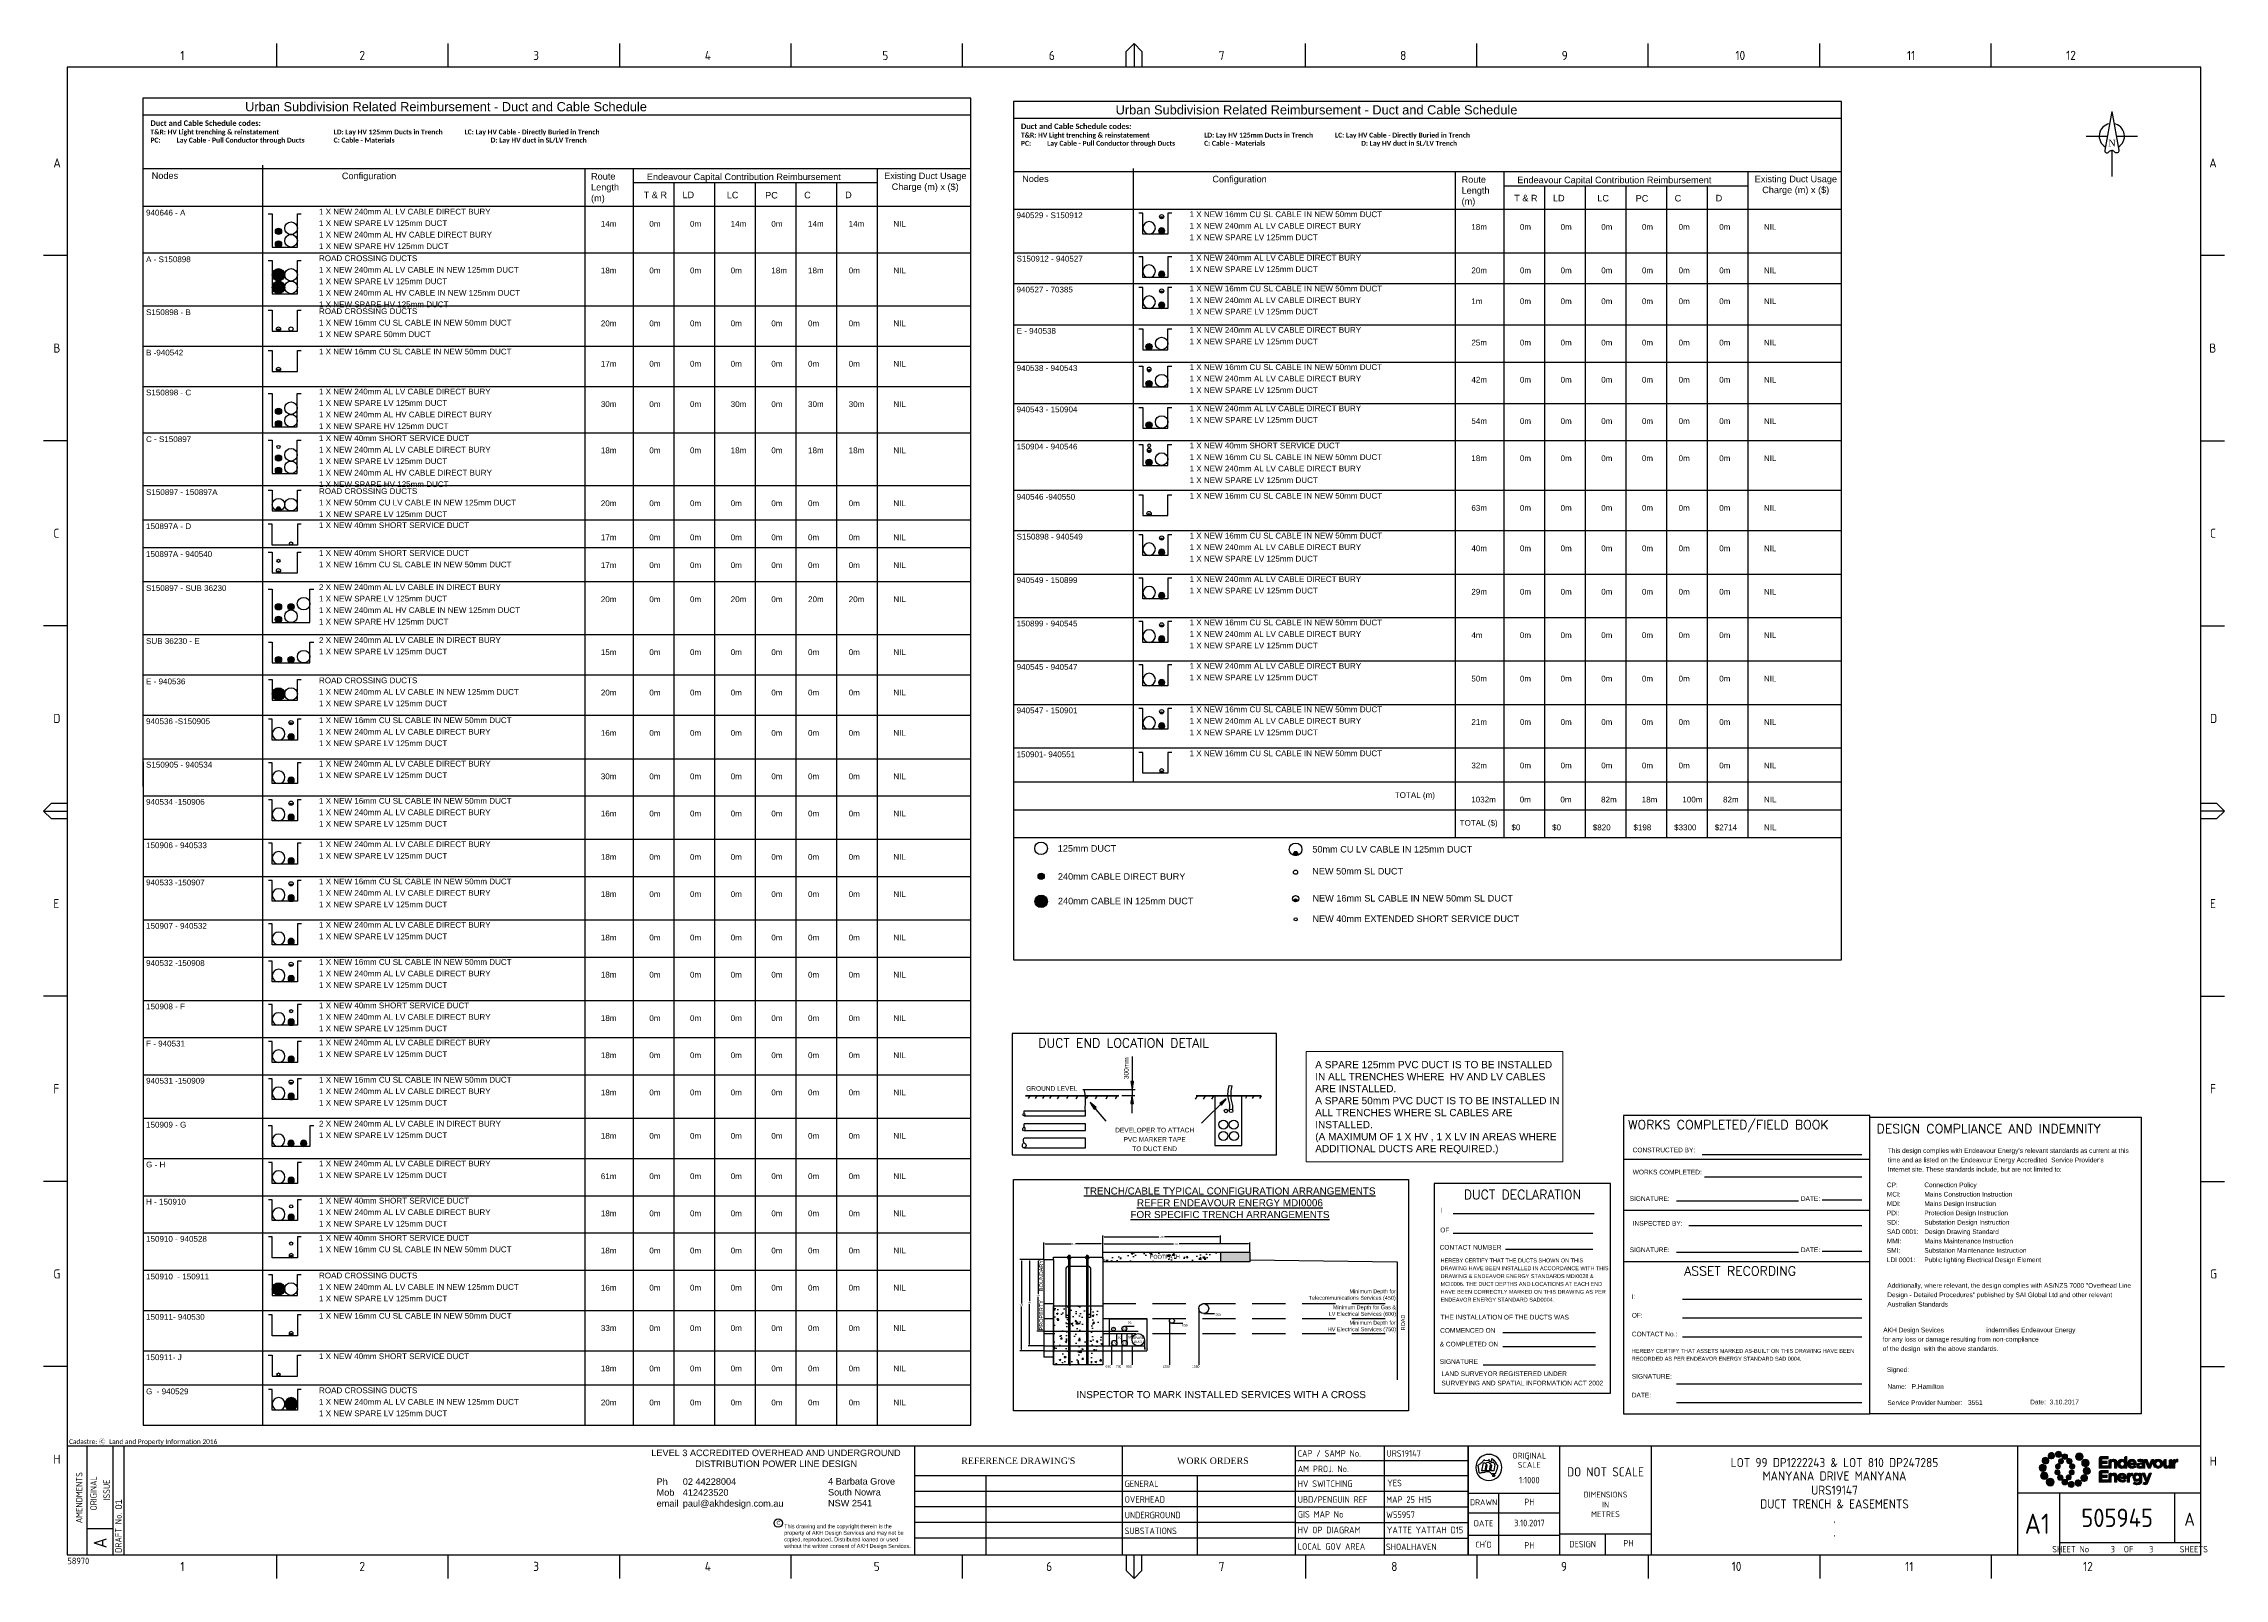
# Paper-space layout 'Duct3' of a CAD drawing. Header units: metres, sheet in millimetres. Extents: x -21 to 813, y -3 to 583.
import ezdxf
from ezdxf.enums import TextEntityAlignment as Align

# ---------------------------------------------------------------- set-up
doc = ezdxf.new("R2010")
doc.units = ezdxf.units.M
for name, pattern in [('Cable Exist UG', [8.2, 4, -1.2, 1.8, -1.2]), ('DASHED2', [9.525, 6.35, -3.175]), ('IE Trench LV', [6.5, 5, -1.5])]:
    doc.linetypes.add(name, pattern=pattern)
doc.layers.get('0').update_dxf_attribs({"color": 6})
for name, color, linetype in [('_User Miscellaneous1', 7, 'Continuous'), ('_User Miscellaneous2', 7, 'Continuous'), ('Duct_SP_NEW', 2, 'Continuous'), ('Notes', 7, 'Continuous'), ('SupportsUG_SP_EXT', 7, 'Continuous')]:
    doc.layers.add(name, color=color, linetype=linetype)
doc.styles.add('Elec', font='romand__.ttf')
doc.styles.add('iecISOCP', font='isocp.shx')
doc.styles.add('iecNAME', font='times.ttf')
doc.styles.add('iecTimesNewRoman', font='times.ttf')
doc.styles.get("Standard").update_dxf_attribs({"font": 'arial.ttf'})
doc.linetypes.add('IE Trench HV', pattern='A,7,-0.2,["/",Standard,S=3,R=0,X=0.6,Y=-1.4],-2.5', length=9.7)
doc.dimstyles.get("Standard").update_dxf_attribs({"dimtxt": 0.18, "dimasz": 0.18, "dimexe": 0.18, "dimexo": 0.0625, "dimgap": 0.09, "dimtad": 0, "dimtih": 1, "dimtoh": 1, "dimdec": 4, "dimzin": 0, "dimdsep": 46, "dimtxsty": 'Standard', "dimcen": 0.09, "dimadec": 0, "dimazin": 0, "dimtfac": 1, "dimtdec": 4, "dimtofl": 0, "dimtmove": 0, "dimatfit": 3, "dimfxl": 1, "dimtolj": 1, "dimtzin": 0, "dimarcsym": 0})
pattern_1 = [(50, (338.341, 140.453), (6.83193, -0.59772), [0.71438, -7.85813]), (355, (338.341, 140.453), (-1.3216, 7.16462), [0.5715, -6.2865]), (100.451, (338.91, 140.4034), (5.51034, 6.56688), [0.60713, -6.67838]), (46.184, (338.341, 142.358), (10.16546, -1.5766), [1.0716, -11.7872]), (96.636, (339.188, 142.227), (8.9027, 9.2785), [0.9107, -10.0176]), (351.184, (338.341, 142.358), (8.9027, 9.2784), [0.85725, -9.42975]), (21, (339.293, 141.882), (5.68556, -3.83496), [0.71438, -7.85813]), (326, (339.293, 141.882), (2.31758, 6.90705), [0.5715, -6.2865]), (71.4514, (339.767, 141.5624), (8.0031, 3.0721), [0.60713, -6.67838]), (37.5, (338.3407, 140.4532), (0.11582, 3.170814), [0, -6.2103, 0, -6.38175, 0, -6.31031]), (7.5, (338.3407, 140.4532), (2.50574, 3.75677), [0, -3.63855, 0, -6.06742, 0, -2.40506]), (327.5, (336.2167, 140.4532), (5.08465, -0.21483), [0, -2.38125, 0, -7.4295, 0, -9.85838]), (317.5, (335.264, 140.4532), (5.55484, 0.9535), [0, -3.09563, 0, -4.93395, 0, -7.00088])]

# ---------------------------------------------------------------- blocks, each defined once
blk = doc.blocks.new('A$C30A46249')
at = {"color": 7, "lineweight": -3, "insert": (6.92, 4.97), "char_height": 1.79, "attachment_point": 7, "line_spacing_factor": 1.2}
blk.add_mtext('{\\fCalibri|b0|i0|c0|p34;\\C256;Cadastre: \\fMS Gothic|b0|i0|c128|p49;\\C250;\\c2236962;Ⓒ\\fMS Gothic|b0|i0|c0|p49; \\fCalibri|b0|i0|c0|p34;\\C256;Land and Property Information 2016}', dxfattribs=at)
blk = doc.blocks.new('EE_LOGO')
h = blk.add_hatch(color=7)
edge = h.paths.add_edge_path()
edge.add_spline(control_points=[(-25.34, 1.94), (-26.08, 1.98), (-26.72, 1.41), (-26.77, 0.66), (-26.81, -0.09), (-26.24, -0.72), (-25.49, -0.77), (-24.74, -0.81), (-24.1, -0.24), (-24.06, 0.51), (-24.02, 1.25), (-24.59, 1.89), (-25.34, 1.94)], knot_values=[0, 0, 0, 0, 1, 1, 1, 2, 2, 2, 3, 3, 3, 4, 4, 4, 4], degree=3, periodic=0)
h = blk.add_hatch(color=7)
edge = h.paths.add_edge_path()
edge.add_spline(control_points=[(-23.73, 4.46), (-24.34, 4.81), (-25.13, 4.61), (-25.49, 3.99), (-25.85, 3.38), (-25.64, 2.59), (-25.03, 2.23), (-24.41, 1.87), (-23.63, 2.08), (-23.27, 2.69), (-22.91, 3.31), (-23.12, 4.1), (-23.73, 4.46)], knot_values=[0, 0, 0, 0, 1, 1, 1, 2, 2, 2, 3, 3, 3, 4, 4, 4, 4], degree=3, periodic=0)
h = blk.add_hatch(color=7)
edge = h.paths.add_edge_path()
edge.add_spline(control_points=[(-21.12, 5.87), (-21.48, 6.44), (-22.24, 6.61), (-22.81, 6.24), (-23.37, 5.88), (-23.54, 5.12), (-23.17, 4.55), (-22.81, 3.98), (-22.05, 3.82), (-21.48, 4.19), (-20.92, 4.55), (-20.75, 5.31), (-21.12, 5.87)], knot_values=[0, 0, 0, 0, 1, 1, 1, 2, 2, 2, 3, 3, 3, 4, 4, 4, 4], degree=3, periodic=0)
h = blk.add_hatch(color=7)
edge = h.paths.add_edge_path()
edge.add_spline(control_points=[(-19.43, 2.06), (-19.94, 2.17), (-20.44, 1.84), (-20.55, 1.33), (-20.66, 0.82), (-20.34, 0.32), (-19.83, 0.21), (-19.32, 0.1), (-18.81, 0.42), (-18.71, 0.93), (-18.59, 1.44), (-18.92, 1.95), (-19.43, 2.06)], knot_values=[0, 0, 0, 0, 1, 1, 1, 2, 2, 2, 3, 3, 3, 4, 4, 4, 4], degree=3, periodic=0)
h = blk.add_hatch(color=7)
edge = h.paths.add_edge_path()
edge.add_spline(control_points=[(-18.27, 5.87), (-18.34, 6.5), (-18.91, 6.97), (-19.54, 6.9), (-20.18, 6.84), (-20.65, 6.27), (-20.58, 5.63), (-20.52, 4.99), (-19.95, 4.53), (-19.31, 4.59), (-18.67, 4.66), (-18.21, 5.23), (-18.27, 5.87)], knot_values=[0, 0, 0, 0, 1, 1, 1, 2, 2, 2, 3, 3, 3, 4, 4, 4, 4], degree=3, periodic=0)
h = blk.add_hatch(color=7)
edge = h.paths.add_edge_path()
edge.add_spline(control_points=[(-15.91, 4.86), (-15.91, 4.26), (-16.4, 3.77), (-17, 3.77), (-17.6, 3.77), (-18.08, 4.26), (-18.08, 4.86), (-18.08, 5.46), (-17.6, 5.95), (-17, 5.95), (-16.4, 5.95), (-15.91, 5.46), (-15.91, 4.86)], knot_values=[0, 0, 0, 0, 1, 1, 1, 2, 2, 2, 3, 3, 3, 4, 4, 4, 4], degree=3, periodic=0)
edge = h.paths.add_edge_path()
edge.add_spline(control_points=[(-18.29, 3.97), (-18.8, 4.08), (-19.3, 3.76), (-19.41, 3.25), (-19.52, 2.74), (-19.2, 2.23), (-18.69, 2.12), (-18.18, 2.01), (-17.67, 2.33), (-17.56, 2.84), (-17.45, 3.35), (-17.78, 3.86), (-18.29, 3.97)], knot_values=[0, 0, 0, 0, 1, 1, 1, 2, 2, 2, 3, 3, 3, 4, 4, 4, 4], degree=3, periodic=0)
h = blk.add_hatch(color=7)
edge = h.paths.add_edge_path()
edge.add_spline(control_points=[(-14.59, 2.36), (-14.16, 2.75), (-14.12, 3.41), (-14.51, 3.84), (-14.89, 4.27), (-15.55, 4.31), (-15.99, 3.93), (-16.42, 3.54), (-16.46, 2.88), (-16.07, 2.45), (-15.69, 2.01), (-15.02, 1.98), (-14.59, 2.36)], knot_values=[0, 0, 0, 0, 1, 1, 1, 2, 2, 2, 3, 3, 3, 4, 4, 4, 4], degree=3, periodic=0)
edge = h.paths.add_edge_path()
edge.add_spline(control_points=[(-15.91, 4.86), (-15.91, 4.26), (-16.4, 3.77), (-17, 3.77), (-17.6, 3.77), (-18.08, 4.26), (-18.08, 4.86), (-18.08, 5.46), (-17.6, 5.95), (-17, 5.95), (-16.4, 5.95), (-15.91, 5.46), (-15.91, 4.86)], knot_values=[0, 0, 0, 0, 1, 1, 1, 2, 2, 2, 3, 3, 3, 4, 4, 4, 4], degree=3, periodic=0)
h = blk.add_hatch(color=7)
edge = h.paths.add_edge_path()
edge.add_spline(control_points=[(-15.91, 4.86), (-15.91, 4.26), (-16.4, 3.77), (-17, 3.77), (-17.6, 3.77), (-18.08, 4.26), (-18.08, 4.86), (-18.08, 5.46), (-17.6, 5.95), (-17, 5.95), (-16.4, 5.95), (-15.91, 5.46), (-15.91, 4.86)], knot_values=[0, 0, 0, 0, 1, 1, 1, 2, 2, 2, 3, 3, 3, 4, 4, 4, 4], degree=3, periodic=0)
edge = h.paths.add_edge_path(flags=16)
edge.add_spline(control_points=[(-15.91, 4.86), (-15.91, 4.26), (-16.4, 3.77), (-17, 3.77), (-17.6, 3.77), (-18.08, 4.26), (-18.08, 4.86), (-18.08, 5.46), (-17.6, 5.95), (-17, 5.95), (-16.4, 5.95), (-15.91, 5.46), (-15.91, 4.86)], knot_values=[0, 0, 0, 0, 1, 1, 1, 2, 2, 2, 3, 3, 3, 4, 4, 4, 4], degree=3, periodic=0)
h = blk.add_hatch(color=7)
edge = h.paths.add_edge_path()
edge.add_spline(control_points=[(-13.94, 0.18), (-13.41, 0.32), (-13.09, 0.87), (-13.23, 1.4), (-13.37, 1.93), (-13.92, 2.25), (-14.45, 2.11), (-14.98, 1.97), (-15.3, 1.42), (-15.16, 0.89), (-15.02, 0.36), (-14.47, 0.04), (-13.94, 0.18)], knot_values=[0, 0, 0, 0, 1, 1, 1, 2, 2, 2, 3, 3, 3, 4, 4, 4, 4], degree=3, periodic=0)
h = blk.add_hatch(color=7)
edge = h.paths.add_edge_path()
edge.add_spline(control_points=[(-9.93, 4.86), (-9.93, 4.03), (-10.61, 3.35), (-11.44, 3.35), (-12.28, 3.35), (-12.95, 4.03), (-12.95, 4.86), (-12.95, 5.69), (-12.28, 6.37), (-11.44, 6.37), (-10.61, 6.37), (-9.93, 5.69), (-9.93, 4.86)], knot_values=[0, 0, 0, 0, 1, 1, 1, 2, 2, 2, 3, 3, 3, 4, 4, 4, 4], degree=3, periodic=0)
h = blk.add_hatch(color=7)
edge = h.paths.add_edge_path()
edge.add_spline(control_points=[(-8.55, 1.13), (-7.83, 1.45), (-7.5, 2.29), (-7.82, 3.01), (-8.14, 3.73), (-8.98, 4.06), (-9.7, 3.74), (-10.42, 3.42), (-10.75, 2.58), (-10.43, 1.86), (-10.11, 1.14), (-9.27, 0.81), (-8.55, 1.13)], knot_values=[0, 0, 0, 0, 1, 1, 1, 2, 2, 2, 3, 3, 3, 4, 4, 4, 4], degree=3, periodic=0)
h = blk.add_hatch(color=7)
edge = h.paths.add_edge_path()
edge.add_spline(control_points=[(-8.66, -1.92), (-7.91, -1.96), (-7.27, -1.39), (-7.23, -0.64), (-7.19, 0.1), (-7.76, 0.74), (-8.51, 0.78), (-9.25, 0.83), (-9.89, 0.26), (-9.94, -0.49), (-9.98, -1.24), (-9.41, -1.88), (-8.66, -1.92)], knot_values=[0, 0, 0, 0, 1, 1, 1, 2, 2, 2, 3, 3, 3, 4, 4, 4, 4], degree=3, periodic=0)
h = blk.add_hatch(color=7)
edge = h.paths.add_edge_path()
edge.add_spline(control_points=[(-3.85, 0.44), (-3.85, 0.44), (-3.85, 4.25), (-3.85, 4.3), (-3.85, 4.35), (-3.85, 4.86), (-3.29, 4.86), (-2.74, 4.86), (-0.49, 4.86), (-0.49, 4.86), (-0.49, 4.86), (-0.49, 4), (-0.49, 4), (-0.49, 4), (-2.89, 4), (-2.89, 4), (-2.89, 4), (-2.89, 3.1), (-2.89, 3.1), (-2.89, 3.1), (-0.8, 3.1), (-0.8, 3.1), (-0.8, 3.1), (-0.8, 2.23), (-0.8, 2.23), (-0.8, 2.23), (-2.89, 2.23), (-2.89, 2.23), (-2.89, 2.23), (-2.89, 1.31), (-2.89, 1.31), (-2.89, 1.31), (-0.49, 1.31), (-0.49, 1.31), (-0.49, 1.31), (-0.49, 0.44), (-0.49, 0.44), (-0.49, 0.44), (-3.85, 0.44), (-3.85, 0.44)], knot_values=[0, 0, 0, 0, 1, 1, 1, 2, 2, 2, 3, 3, 3, 4, 4, 4, 5, 5, 5, 6, 6, 6, 7, 7, 7, 8, 8, 8, 9, 9, 9, 10, 10, 10, 11, 11, 11, 12, 12, 12, 13, 13, 13, 13], degree=3, periodic=0)
h = blk.add_hatch(color=7)
edge = h.paths.add_edge_path()
edge.add_spline(control_points=[(1.94, 0.44), (1.94, 0.44), (1.94, 2.33), (1.94, 2.33), (1.94, 2.78), (1.73, 3.02), (1.36, 3.02), (1, 3.02), (0.76, 2.78), (0.76, 2.33), (0.76, 2.33), (0.76, 0.44), (0.76, 0.44), (0.76, 0.44), (-0.2, 0.44), (-0.2, 0.44), (-0.2, 0.44), (-0.2, 3.21), (-0.2, 3.27), (-0.2, 3.33), (-0.2, 3.82), (0.36, 3.82), (0.76, 3.82), (0.76, 3.82), (0.76, 3.82), (0.76, 3.82), (0.76, 3.35), (0.76, 3.35), (0.98, 3.63), (1.27, 3.89), (1.75, 3.89), (2.48, 3.89), (2.9, 3.41), (2.9, 2.63), (2.9, 2.63), (2.9, 0.44), (2.9, 0.44), (2.9, 0.44), (1.94, 0.44), (1.94, 0.44)], knot_values=[0, 0, 0, 0, 1, 1, 1, 2, 2, 2, 3, 3, 3, 4, 4, 4, 5, 5, 5, 6, 6, 6, 7, 7, 7, 8, 8, 8, 9, 9, 9, 10, 10, 10, 11, 11, 11, 12, 12, 12, 13, 13, 13, 13], degree=3, periodic=0)
h = blk.add_hatch(color=7)
edge = h.paths.add_edge_path(flags=16)
edge.add_spline(control_points=[(5.8, 2.13), (5.8, 2.69), (5.43, 3.07), (4.98, 3.07), (4.53, 3.07), (4.15, 2.7), (4.15, 2.13), (4.15, 2.13), (4.15, 2.12), (4.15, 2.12), (4.15, 1.56), (4.53, 1.19), (4.98, 1.19), (5.43, 1.19), (5.8, 1.56), (5.8, 2.12), (5.8, 2.12), (5.8, 2.13), (5.8, 2.13)], knot_values=[0, 0, 0, 0, 1, 1, 1, 2, 2, 2, 3, 3, 3, 4, 4, 4, 5, 5, 5, 6, 6, 6, 6], degree=3, periodic=0)
edge = h.paths.add_edge_path()
edge.add_spline(control_points=[(5.79, 0.44), (5.79, 0.44), (5.79, 0.92), (5.79, 0.92), (5.55, 0.6), (5.23, 0.37), (4.73, 0.37), (3.94, 0.37), (3.19, 0.99), (3.19, 2.12), (3.19, 2.12), (3.19, 2.13), (3.19, 2.13), (3.19, 3.26), (3.93, 3.88), (4.73, 3.88), (5.24, 3.88), (5.56, 3.65), (5.79, 3.38), (5.79, 3.38), (5.79, 4.27), (5.79, 4.3), (5.79, 4.34), (5.79, 4.86), (6.34, 4.86), (6.73, 4.86), (6.75, 4.86), (6.75, 4.86), (6.75, 4.86), (6.75, 0.44), (6.75, 0.44), (6.75, 0.44), (5.79, 0.44), (5.79, 0.44)], knot_values=[0, 0, 0, 0, 1, 1, 1, 2, 2, 2, 3, 3, 3, 4, 4, 4, 5, 5, 5, 6, 6, 6, 7, 7, 7, 8, 8, 8, 9, 9, 9, 10, 10, 10, 11, 11, 11, 11], degree=3, periodic=0)
h = blk.add_hatch(color=7)
edge = h.paths.add_edge_path()
edge.add_spline(control_points=[(8.69, 3.89), (7.7, 3.89), (7.01, 3.09), (7.01, 2.13), (7.01, 2.13), (7.01, 2.12), (7.01, 2.12), (7.01, 1.08), (7.77, 0.37), (8.78, 0.37), (9.39, 0.37), (9.85, 0.61), (10.16, 1), (10.16, 1), (9.62, 1.48), (9.62, 1.48), (9.35, 1.24), (9.12, 1.14), (8.79, 1.14), (8.33, 1.13), (8, 1.49), (7.95, 1.86), (7.91, 2.18), (7.93, 2.29), (7.95, 2.43), (8.02, 2.85), (8.29, 3.12), (8.69, 3.12), (9.09, 3.12), (9.34, 2.83), (9.4, 2.4), (9.4, 2.4), (8.14, 2.4), (8.14, 2.4), (8.14, 2.4), (8.12, 1.8), (8.64, 1.8), (9.17, 1.8), (10.32, 1.8), (10.32, 1.8), (10.33, 1.89), (10.34, 1.95), (10.34, 2.04), (10.34, 2.04), (10.34, 2.05), (10.34, 2.05), (10.34, 3.01), (9.82, 3.89), (8.69, 3.89)], knot_values=[0, 0, 0, 0, 1, 1, 1, 2, 2, 2, 3, 3, 3, 4, 4, 4, 5, 5, 5, 6, 6, 6, 7, 7, 7, 8, 8, 8, 9, 9, 9, 10, 10, 10, 11, 11, 11, 12, 12, 12, 13, 13, 13, 14, 14, 14, 15, 15, 15, 16, 16, 16, 16], degree=3, periodic=0)
h = blk.add_hatch(color=7)
edge = h.paths.add_edge_path(flags=16)
edge.add_spline(control_points=[(12.69, 1.8), (12.53, 1.88), (12.31, 1.93), (12.08, 1.93), (11.67, 1.93), (11.42, 1.77), (11.42, 1.46), (11.42, 1.46), (11.42, 1.45), (11.42, 1.45), (11.42, 1.19), (11.63, 1.04), (11.94, 1.04), (12.39, 1.04), (12.69, 1.29), (12.69, 1.63), (12.69, 1.63), (12.69, 1.8), (12.69, 1.8)], knot_values=[0, 0, 0, 0, 1, 1, 1, 2, 2, 2, 3, 3, 3, 4, 4, 4, 5, 5, 5, 6, 6, 6, 6], degree=3, periodic=0)
edge = h.paths.add_edge_path()
edge.add_spline(control_points=[(12.67, 0.44), (12.67, 0.44), (12.67, 0.81), (12.67, 0.81), (12.44, 0.55), (12.12, 0.38), (11.65, 0.38), (11.01, 0.38), (10.49, 0.74), (10.49, 1.41), (10.49, 1.41), (10.49, 1.42), (10.49, 1.42), (10.49, 2.16), (11.05, 2.5), (11.85, 2.5), (12.19, 2.5), (12.44, 2.45), (12.68, 2.37), (12.68, 2.37), (12.68, 2.42), (12.68, 2.42), (12.68, 2.82), (12.43, 3.07), (11.95, 3.07), (11.59, 3.07), (11.33, 3), (11.02, 2.89), (11.02, 2.89), (10.78, 3.62), (10.78, 3.62), (11.15, 3.78), (11.52, 3.89), (12.09, 3.89), (13.14, 3.89), (13.6, 3.35), (13.6, 2.43), (13.6, 2.43), (13.6, 0.44), (13.6, 0.44), (13.6, 0.44), (12.67, 0.44), (12.67, 0.44)], knot_values=[0, 0, 0, 0, 1, 1, 1, 2, 2, 2, 3, 3, 3, 4, 4, 4, 5, 5, 5, 6, 6, 6, 7, 7, 7, 8, 8, 8, 9, 9, 9, 10, 10, 10, 11, 11, 11, 12, 12, 12, 13, 13, 13, 14, 14, 14, 14], degree=3, periodic=0)
h = blk.add_hatch(color=7)
edge = h.paths.add_edge_path()
edge.add_spline(control_points=[(15.71, 0.44), (15.71, 0.44), (14.84, 0.44), (14.84, 0.44), (14.84, 0.44), (13.51, 3.83), (13.51, 3.83), (13.51, 3.83), (14.53, 3.83), (14.53, 3.83), (14.53, 3.83), (15.28, 1.58), (15.28, 1.58), (15.28, 1.58), (15.86, 3.3), (15.86, 3.3), (15.86, 3.3), (16.02, 3.83), (16.4, 3.83), (16.78, 3.83), (17.04, 3.83), (17.04, 3.83), (17.04, 3.83), (15.71, 0.44), (15.71, 0.44)], knot_values=[0, 0, 0, 0, 1, 1, 1, 2, 2, 2, 3, 3, 3, 4, 4, 4, 5, 5, 5, 6, 6, 6, 7, 7, 7, 8, 8, 8, 8], degree=3, periodic=0)
h = blk.add_hatch(color=7)
edge = h.paths.add_edge_path(flags=16)
edge.add_spline(control_points=[(19.52, 2.16), (19.52, 2.66), (19.16, 3.09), (18.63, 3.09), (18.08, 3.09), (17.75, 2.67), (17.75, 2.17), (17.75, 2.17), (17.75, 2.16), (17.75, 2.16), (17.75, 1.66), (18.11, 1.22), (18.64, 1.22), (19.19, 1.22), (19.52, 1.65), (19.52, 2.15), (19.52, 2.15), (19.52, 2.16), (19.52, 2.16)], knot_values=[0, 0, 0, 0, 1, 1, 1, 2, 2, 2, 3, 3, 3, 4, 4, 4, 5, 5, 5, 6, 6, 6, 6], degree=3, periodic=0)
edge = h.paths.add_edge_path()
edge.add_spline(control_points=[(18.63, 0.4), (17.58, 0.4), (16.8, 1.17), (16.8, 2.15), (16.8, 2.15), (16.8, 2.16), (16.8, 2.16), (16.8, 3.13), (17.59, 3.92), (18.64, 3.92), (19.69, 3.92), (20.46, 3.14), (20.46, 2.17), (20.46, 2.17), (20.46, 2.16), (20.46, 2.16), (20.46, 1.19), (19.68, 0.4), (18.63, 0.4)], knot_values=[0, 0, 0, 0, 1, 1, 1, 2, 2, 2, 3, 3, 3, 4, 4, 4, 5, 5, 5, 6, 6, 6, 6], degree=3, periodic=0)
h = blk.add_hatch(color=7)
edge = h.paths.add_edge_path()
edge.add_spline(control_points=[(22.86, 0.44), (22.86, 0.44), (22.86, 0.92), (22.86, 0.92), (22.64, 0.64), (22.36, 0.38), (21.87, 0.38), (21.15, 0.38), (20.72, 0.86), (20.72, 1.63), (20.72, 1.63), (20.72, 3.22), (20.72, 3.27), (20.72, 3.32), (20.72, 3.82), (21.28, 3.82), (21.68, 3.82), (21.68, 3.82), (21.68, 3.82), (21.68, 3.82), (21.68, 1.94), (21.68, 1.94), (21.68, 1.48), (21.9, 1.25), (22.26, 1.25), (22.63, 1.25), (22.86, 1.48), (22.86, 1.94), (22.86, 1.94), (22.86, 3.2), (22.86, 3.27), (22.86, 3.34), (22.87, 3.82), (23.42, 3.82), (23.82, 3.82), (23.82, 3.82), (23.82, 3.82), (23.82, 3.82), (23.82, 0.44), (23.82, 0.44), (23.82, 0.44), (22.86, 0.44), (22.86, 0.44)], knot_values=[0, 0, 0, 0, 1, 1, 1, 2, 2, 2, 3, 3, 3, 4, 4, 4, 5, 5, 5, 6, 6, 6, 7, 7, 7, 8, 8, 8, 9, 9, 9, 10, 10, 10, 11, 11, 11, 12, 12, 12, 13, 13, 13, 14, 14, 14, 14], degree=3, periodic=0)
h = blk.add_hatch(color=7)
edge = h.paths.add_edge_path()
edge.add_spline(control_points=[(26.09, 2.88), (25.46, 2.88), (25.06, 2.5), (25.06, 1.69), (25.06, 1.69), (25.06, 0.44), (25.06, 0.44), (25.06, 0.44), (24.1, 0.44), (24.1, 0.44), (24.1, 0.44), (24.1, 3.24), (24.1, 3.27), (24.1, 3.3), (24.1, 3.83), (24.66, 3.83), (25.22, 3.83), (25.06, 3.83), (25.06, 3.83), (25.06, 3.83), (25.06, 3.14), (25.06, 3.14), (25.26, 3.61), (25.58, 3.91), (26.14, 3.89), (26.14, 3.89), (26.14, 2.88), (26.14, 2.88), (26.14, 2.88), (26.09, 2.88), (26.09, 2.88)], knot_values=[0, 0, 0, 0, 1, 1, 1, 2, 2, 2, 3, 3, 3, 4, 4, 4, 5, 5, 5, 6, 6, 6, 7, 7, 7, 8, 8, 8, 9, 9, 9, 10, 10, 10, 10], degree=3, periodic=0)
h = blk.add_hatch(color=7)
edge = h.paths.add_edge_path()
edge.add_spline(control_points=[(-25.45, -1.11), (-26.17, -1.43), (-26.5, -2.27), (-26.18, -2.99), (-25.86, -3.71), (-25.02, -4.04), (-24.3, -3.72), (-23.58, -3.4), (-23.25, -2.56), (-23.57, -1.84), (-23.88, -1.12), (-24.72, -0.79), (-25.45, -1.11)], knot_values=[0, 0, 0, 0, 1, 1, 1, 2, 2, 2, 3, 3, 3, 4, 4, 4, 4], degree=3, periodic=0)
h = blk.add_hatch(color=7)
edge = h.paths.add_edge_path()
edge.add_spline(control_points=[(-24.06, -4.84), (-24.06, -4.01), (-23.39, -3.33), (-22.55, -3.33), (-21.72, -3.33), (-21.04, -4.01), (-21.04, -4.84), (-21.04, -5.68), (-21.72, -6.35), (-22.55, -6.35), (-23.39, -6.35), (-24.06, -5.68), (-24.06, -4.84)], knot_values=[0, 0, 0, 0, 1, 1, 1, 2, 2, 2, 3, 3, 3, 4, 4, 4, 4], degree=3, periodic=0)
h = blk.add_hatch(color=7)
edge = h.paths.add_edge_path()
edge.add_spline(control_points=[(-20.06, -0.16), (-20.59, -0.3), (-20.9, -0.85), (-20.76, -1.38), (-20.63, -1.91), (-20.08, -2.23), (-19.55, -2.09), (-19.02, -1.95), (-18.7, -1.4), (-18.84, -0.87), (-18.98, -0.34), (-19.52, -0.02), (-20.06, -0.16)], knot_values=[0, 0, 0, 0, 1, 1, 1, 2, 2, 2, 3, 3, 3, 4, 4, 4, 4], degree=3, periodic=0)
h = blk.add_hatch(color=7)
edge = h.paths.add_edge_path()
edge.add_spline(control_points=[(-19.41, -2.34), (-19.84, -2.73), (-19.88, -3.39), (-19.49, -3.82), (-19.1, -4.26), (-18.44, -4.29), (-18.01, -3.91), (-17.58, -3.52), (-17.54, -2.86), (-17.93, -2.43), (-18.31, -2), (-18.97, -1.96), (-19.41, -2.34)], knot_values=[0, 0, 0, 0, 1, 1, 1, 2, 2, 2, 3, 3, 3, 4, 4, 4, 4], degree=3, periodic=0)
h = blk.add_hatch(color=7)
edge = h.paths.add_edge_path()
edge.add_spline(control_points=[(-18.08, -4.84), (-18.08, -4.24), (-17.6, -3.76), (-17, -3.76), (-16.4, -3.76), (-15.91, -4.24), (-15.91, -4.84), (-15.91, -5.44), (-16.4, -5.93), (-17, -5.93), (-17.6, -5.93), (-18.08, -5.44), (-18.08, -4.84)], knot_values=[0, 0, 0, 0, 1, 1, 1, 2, 2, 2, 3, 3, 3, 4, 4, 4, 4], degree=3, periodic=0)
h = blk.add_hatch(color=7)
edge = h.paths.add_edge_path()
edge.add_spline(control_points=[(-15.71, -3.95), (-15.2, -4.06), (-14.69, -3.74), (-14.58, -3.23), (-14.47, -2.72), (-14.8, -2.21), (-15.31, -2.1), (-15.82, -1.99), (-16.32, -2.32), (-16.43, -2.83), (-16.54, -3.34), (-16.22, -3.84), (-15.71, -3.95)], knot_values=[0, 0, 0, 0, 1, 1, 1, 2, 2, 2, 3, 3, 3, 4, 4, 4, 4], degree=3, periodic=0)
h = blk.add_hatch(color=7)
edge = h.paths.add_edge_path()
edge.add_spline(control_points=[(-15.72, -5.85), (-15.66, -6.49), (-15.09, -6.95), (-14.45, -6.89), (-13.81, -6.82), (-13.35, -6.25), (-13.41, -5.62), (-13.48, -4.98), (-14.05, -4.51), (-14.68, -4.58), (-15.33, -4.64), (-15.79, -5.21), (-15.72, -5.85)], knot_values=[0, 0, 0, 0, 1, 1, 1, 2, 2, 2, 3, 3, 3, 4, 4, 4, 4], degree=3, periodic=0)
h = blk.add_hatch(color=7)
edge = h.paths.add_edge_path()
edge.add_spline(control_points=[(-14.57, -2.04), (-14.06, -2.15), (-13.55, -1.83), (-13.44, -1.32), (-13.33, -0.81), (-13.66, -0.3), (-14.17, -0.19), (-14.68, -0.08), (-15.18, -0.4), (-15.29, -0.92), (-15.4, -1.43), (-15.08, -1.93), (-14.57, -2.04)], knot_values=[0, 0, 0, 0, 1, 1, 1, 2, 2, 2, 3, 3, 3, 4, 4, 4, 4], degree=3, periodic=0)
h = blk.add_hatch(color=7)
edge = h.paths.add_edge_path()
edge.add_spline(control_points=[(-12.88, -5.86), (-12.52, -6.43), (-11.76, -6.59), (-11.19, -6.23), (-10.62, -5.86), (-10.46, -5.1), (-10.82, -4.53), (-11.19, -3.97), (-11.95, -3.8), (-12.51, -4.17), (-13.08, -4.53), (-13.25, -5.29), (-12.88, -5.86)], knot_values=[0, 0, 0, 0, 1, 1, 1, 2, 2, 2, 3, 3, 3, 4, 4, 4, 4], degree=3, periodic=0)
h = blk.add_hatch(color=7)
edge = h.paths.add_edge_path()
edge.add_spline(control_points=[(-10.27, -4.44), (-9.65, -4.79), (-8.86, -4.59), (-8.51, -3.97), (-8.15, -3.36), (-8.36, -2.57), (-8.97, -2.22), (-9.58, -1.86), (-10.37, -2.06), (-10.73, -2.68), (-11.09, -3.29), (-10.88, -4.08), (-10.27, -4.44)], knot_values=[0, 0, 0, 0, 1, 1, 1, 2, 2, 2, 3, 3, 3, 4, 4, 4, 4], degree=3, periodic=0)
h = blk.add_hatch(color=7)
edge = h.paths.add_edge_path()
edge.add_spline(control_points=[(-3.85, -4.84), (-3.85, -4.84), (-3.85, -1.03), (-3.85, -0.98), (-3.85, -0.94), (-3.85, -0.42), (-3.29, -0.42), (-2.74, -0.42), (-0.49, -0.42), (-0.49, -0.42), (-0.49, -0.42), (-0.49, -1.29), (-0.49, -1.29), (-0.49, -1.29), (-2.89, -1.29), (-2.89, -1.29), (-2.89, -1.29), (-2.89, -2.19), (-2.89, -2.19), (-2.89, -2.19), (-0.8, -2.19), (-0.8, -2.19), (-0.8, -2.19), (-0.8, -3.05), (-0.8, -3.05), (-0.8, -3.05), (-2.89, -3.05), (-2.89, -3.05), (-2.89, -3.05), (-2.89, -3.98), (-2.89, -3.98), (-2.89, -3.98), (-0.49, -3.98), (-0.49, -3.98), (-0.49, -3.98), (-0.49, -4.84), (-0.49, -4.84), (-0.49, -4.84), (-3.85, -4.84), (-3.85, -4.84)], knot_values=[0, 0, 0, 0, 1, 1, 1, 2, 2, 2, 3, 3, 3, 4, 4, 4, 5, 5, 5, 6, 6, 6, 7, 7, 7, 8, 8, 8, 9, 9, 9, 10, 10, 10, 11, 11, 11, 12, 12, 12, 13, 13, 13, 13], degree=3, periodic=0)
h = blk.add_hatch(color=7)
edge = h.paths.add_edge_path()
edge.add_spline(control_points=[(1.94, -4.84), (1.94, -4.84), (1.94, -2.96), (1.94, -2.96), (1.94, -2.5), (1.73, -2.27), (1.36, -2.27), (1, -2.27), (0.76, -2.5), (0.76, -2.96), (0.76, -2.96), (0.76, -4.84), (0.76, -4.84), (0.76, -4.84), (-0.2, -4.84), (-0.2, -4.84), (-0.2, -4.84), (-0.2, -2.07), (-0.2, -2.01), (-0.2, -1.96), (-0.2, -1.46), (0.36, -1.46), (0.76, -1.46), (0.76, -1.46), (0.76, -1.46), (0.76, -1.46), (0.76, -1.94), (0.76, -1.94), (0.98, -1.65), (1.27, -1.4), (1.75, -1.4), (2.48, -1.4), (2.9, -1.88), (2.9, -2.65), (2.9, -2.65), (2.9, -4.84), (2.9, -4.84), (2.9, -4.84), (1.94, -4.84), (1.94, -4.84)], knot_values=[0, 0, 0, 0, 1, 1, 1, 2, 2, 2, 3, 3, 3, 4, 4, 4, 5, 5, 5, 6, 6, 6, 7, 7, 7, 8, 8, 8, 9, 9, 9, 10, 10, 10, 11, 11, 11, 12, 12, 12, 13, 13, 13, 13], degree=3, periodic=0)
h = blk.add_hatch(color=7)
edge = h.paths.add_edge_path()
edge.add_spline(control_points=[(4.87, -1.4), (3.88, -1.4), (3.19, -2.19), (3.19, -3.16), (3.19, -3.16), (3.19, -3.17), (3.19, -3.17), (3.19, -4.21), (3.94, -4.92), (4.96, -4.92), (5.57, -4.92), (6.03, -4.68), (6.34, -4.29), (6.34, -4.29), (5.79, -3.8), (5.79, -3.8), (5.53, -4.05), (5.29, -4.14), (4.97, -4.15), (4.51, -4.16), (4.18, -3.79), (4.13, -3.42), (4.09, -3.1), (4.11, -3), (4.13, -2.86), (4.2, -2.44), (4.47, -2.17), (4.87, -2.17), (5.27, -2.17), (5.52, -2.46), (5.58, -2.89), (5.58, -2.89), (4.32, -2.89), (4.32, -2.89), (4.32, -2.89), (4.29, -3.49), (4.82, -3.49), (5.35, -3.49), (6.5, -3.49), (6.5, -3.49), (6.51, -3.4), (6.51, -3.34), (6.51, -3.25), (6.51, -3.25), (6.51, -3.23), (6.51, -3.23), (6.51, -2.27), (6, -1.4), (4.87, -1.4)], knot_values=[0, 0, 0, 0, 1, 1, 1, 2, 2, 2, 3, 3, 3, 4, 4, 4, 5, 5, 5, 6, 6, 6, 7, 7, 7, 8, 8, 8, 9, 9, 9, 10, 10, 10, 11, 11, 11, 12, 12, 12, 13, 13, 13, 14, 14, 14, 15, 15, 15, 16, 16, 16, 16], degree=3, periodic=0)
h = blk.add_hatch(color=7)
edge = h.paths.add_edge_path()
edge.add_spline(control_points=[(8.77, -2.4), (8.13, -2.4), (7.74, -2.79), (7.74, -3.6), (7.74, -3.6), (7.74, -4.85), (7.74, -4.85), (7.74, -4.85), (6.78, -4.85), (6.78, -4.85), (6.78, -4.85), (6.78, -2.05), (6.78, -2.02), (6.78, -1.99), (6.77, -1.46), (7.33, -1.46), (7.74, -1.46), (7.74, -1.46), (7.74, -1.46), (7.74, -1.46), (7.74, -2.15), (7.74, -2.15), (7.93, -1.68), (8.25, -1.37), (8.82, -1.4), (8.82, -1.4), (8.82, -2.4), (8.82, -2.4), (8.82, -2.4), (8.77, -2.4), (8.77, -2.4)], knot_values=[0, 0, 0, 0, 1, 1, 1, 2, 2, 2, 3, 3, 3, 4, 4, 4, 5, 5, 5, 6, 6, 6, 7, 7, 7, 8, 8, 8, 9, 9, 9, 10, 10, 10, 10], degree=3, periodic=0)
h = blk.add_hatch(color=7)
edge = h.paths.add_edge_path(flags=16)
edge.add_spline(control_points=[(11.56, -2.97), (11.56, -2.51), (11.2, -2.19), (10.73, -2.19), (10.26, -2.19), (9.91, -2.51), (9.91, -2.97), (9.91, -2.97), (9.91, -2.99), (9.91, -2.99), (9.91, -3.45), (10.26, -3.77), (10.73, -3.77), (11.2, -3.77), (11.56, -3.45), (11.56, -2.99), (11.56, -2.99), (11.56, -2.97), (11.56, -2.97)], knot_values=[0, 0, 0, 0, 1, 1, 1, 2, 2, 2, 3, 3, 3, 4, 4, 4, 5, 5, 5, 6, 6, 6, 6], degree=3, periodic=0)
edge = h.paths.add_edge_path()
edge.add_spline(control_points=[(10.62, -5.87), (10.07, -5.87), (9.55, -5.74), (9.12, -5.51), (9.12, -5.51), (9.45, -4.79), (9.45, -4.79), (9.8, -4.99), (10.14, -5.1), (10.59, -5.1), (11.25, -5.1), (11.56, -4.79), (11.56, -4.18), (11.56, -4.18), (11.56, -4.02), (11.56, -4.02), (11.27, -4.36), (10.96, -4.57), (10.45, -4.57), (9.66, -4.57), (8.95, -3.99), (8.95, -2.99), (8.95, -2.99), (8.95, -2.97), (8.95, -2.97), (8.95, -1.96), (9.68, -1.4), (10.45, -1.4), (10.98, -1.4), (11.29, -1.62), (11.54, -1.9), (11.54, -1.9), (11.54, -1.46), (11.54, -1.46), (11.54, -1.46), (11.54, -1.46), (11.95, -1.46), (12.51, -1.46), (12.5, -2.02), (12.5, -2.02), (12.5, -2.02), (12.5, -4.08), (12.5, -4.08), (12.5, -5.36), (11.87, -5.87), (10.62, -5.87)], knot_values=[0, 0, 0, 0, 1, 1, 1, 2, 2, 2, 3, 3, 3, 4, 4, 4, 5, 5, 5, 6, 6, 6, 7, 7, 7, 8, 8, 8, 9, 9, 9, 10, 10, 10, 11, 11, 11, 12, 12, 12, 13, 13, 13, 14, 14, 14, 15, 15, 15, 15], degree=3, periodic=0)
h = blk.add_hatch(color=7)
edge = h.paths.add_edge_path()
edge.add_spline(control_points=[(14.84, -4.92), (14.58, -5.61), (14.31, -5.87), (13.73, -5.87), (13.38, -5.87), (13.13, -5.78), (12.88, -5.64), (12.88, -5.64), (13.2, -4.94), (13.2, -4.94), (13.33, -5.02), (13.49, -5.07), (13.61, -5.07), (13.78, -5.07), (13.86, -5.02), (13.95, -4.85), (13.95, -4.85), (12.62, -1.46), (12.62, -1.46), (12.62, -1.46), (13.64, -1.46), (13.64, -1.46), (13.64, -1.46), (14.41, -3.76), (14.41, -3.76), (14.41, -3.76), (14.97, -2.01), (14.97, -2.01), (14.97, -2.01), (15.14, -1.46), (15.5, -1.46), (15.86, -1.46), (16.14, -1.46), (16.14, -1.46), (16.14, -1.46), (14.84, -4.92), (14.84, -4.92)], knot_values=[0, 0, 0, 0, 1, 1, 1, 2, 2, 2, 3, 3, 3, 4, 4, 4, 5, 5, 5, 6, 6, 6, 7, 7, 7, 8, 8, 8, 9, 9, 9, 10, 10, 10, 11, 11, 11, 12, 12, 12, 12], degree=3, periodic=0)
at = {"color": 7, "lineweight": 0}
for points in [[(-15.08, 2.11), (-15.08, 2.11)], [(-18.92, -2.1), (-18.92, -2.1)]]:
    blk.add_lwpolyline(points, dxfattribs=at)
for points, knots in [([(-25.34, 1.94), (-26.08, 1.98), (-26.72, 1.41), (-26.77, 0.66), (-26.81, -0.09), (-26.24, -0.72), (-25.49, -0.77), (-24.74, -0.81), (-24.1, -0.24), (-24.06, 0.51), (-24.02, 1.25), (-24.59, 1.89), (-25.34, 1.94)], [0, 0, 0, 0, 1, 1, 1, 2, 2, 2, 3, 3, 3, 4, 4, 4, 4]), ([(-23.73, 4.46), (-24.34, 4.81), (-25.13, 4.61), (-25.49, 3.99), (-25.85, 3.38), (-25.64, 2.59), (-25.03, 2.23), (-24.41, 1.87), (-23.63, 2.08), (-23.27, 2.69), (-22.91, 3.31), (-23.12, 4.1), (-23.73, 4.46)], [0, 0, 0, 0, 1, 1, 1, 2, 2, 2, 3, 3, 3, 4, 4, 4, 4]), ([(-21.12, 5.87), (-21.48, 6.44), (-22.24, 6.61), (-22.81, 6.24), (-23.37, 5.88), (-23.54, 5.12), (-23.17, 4.55), (-22.81, 3.98), (-22.05, 3.82), (-21.48, 4.19), (-20.92, 4.55), (-20.75, 5.31), (-21.12, 5.87)], [0, 0, 0, 0, 1, 1, 1, 2, 2, 2, 3, 3, 3, 4, 4, 4, 4]), ([(-19.43, 2.06), (-19.94, 2.17), (-20.44, 1.84), (-20.55, 1.33), (-20.66, 0.82), (-20.34, 0.32), (-19.83, 0.21), (-19.32, 0.1), (-18.81, 0.42), (-18.71, 0.93), (-18.59, 1.44), (-18.92, 1.95), (-19.43, 2.06)], [0, 0, 0, 0, 1, 1, 1, 2, 2, 2, 3, 3, 3, 4, 4, 4, 4]), ([(-18.27, 5.87), (-18.34, 6.5), (-18.91, 6.97), (-19.54, 6.9), (-20.18, 6.84), (-20.65, 6.27), (-20.58, 5.63), (-20.52, 4.99), (-19.95, 4.53), (-19.31, 4.59), (-18.67, 4.66), (-18.21, 5.23), (-18.27, 5.87)], [0, 0, 0, 0, 1, 1, 1, 2, 2, 2, 3, 3, 3, 4, 4, 4, 4]), ([(-18.29, 3.97), (-18.8, 4.08), (-19.3, 3.76), (-19.41, 3.25), (-19.52, 2.74), (-19.2, 2.23), (-18.69, 2.12), (-18.18, 2.01), (-17.67, 2.33), (-17.56, 2.84), (-17.45, 3.35), (-17.78, 3.86), (-18.29, 3.97)], [0, 0, 0, 0, 1, 1, 1, 2, 2, 2, 3, 3, 3, 4, 4, 4, 4]), ([(-15.91, 4.86), (-15.91, 4.26), (-16.4, 3.77), (-17, 3.77), (-17.6, 3.77), (-18.08, 4.26), (-18.08, 4.86), (-18.08, 5.46), (-17.6, 5.95), (-17, 5.95), (-16.4, 5.95), (-15.91, 5.46), (-15.91, 4.86)], [0, 0, 0, 0, 1, 1, 1, 2, 2, 2, 3, 3, 3, 4, 4, 4, 4]), ([(-15.91, 4.86), (-15.91, 4.26), (-16.4, 3.77), (-17, 3.77), (-17.6, 3.77), (-18.08, 4.26), (-18.08, 4.86), (-18.08, 5.46), (-17.6, 5.95), (-17, 5.95), (-16.4, 5.95), (-15.91, 5.46), (-15.91, 4.86)], [0, 0, 0, 0, 1, 1, 1, 2, 2, 2, 3, 3, 3, 4, 4, 4, 4]), ([(-14.59, 2.36), (-14.16, 2.75), (-14.12, 3.41), (-14.51, 3.84), (-14.89, 4.27), (-15.55, 4.31), (-15.99, 3.93), (-16.42, 3.54), (-16.46, 2.88), (-16.07, 2.45), (-15.69, 2.01), (-15.02, 1.98), (-14.59, 2.36)], [0, 0, 0, 0, 1, 1, 1, 2, 2, 2, 3, 3, 3, 4, 4, 4, 4]), ([(-13.94, 0.18), (-13.41, 0.32), (-13.09, 0.87), (-13.23, 1.4), (-13.37, 1.93), (-13.92, 2.25), (-14.45, 2.11), (-14.98, 1.97), (-15.3, 1.42), (-15.16, 0.89), (-15.02, 0.36), (-14.47, 0.04), (-13.94, 0.18)], [0, 0, 0, 0, 1, 1, 1, 2, 2, 2, 3, 3, 3, 4, 4, 4, 4]), ([(-9.93, 4.86), (-9.93, 4.03), (-10.61, 3.35), (-11.44, 3.35), (-12.28, 3.35), (-12.95, 4.03), (-12.95, 4.86), (-12.95, 5.69), (-12.28, 6.37), (-11.44, 6.37), (-10.61, 6.37), (-9.93, 5.69), (-9.93, 4.86)], [0, 0, 0, 0, 1, 1, 1, 2, 2, 2, 3, 3, 3, 4, 4, 4, 4]), ([(-8.55, 1.13), (-7.83, 1.45), (-7.5, 2.29), (-7.82, 3.01), (-8.14, 3.73), (-8.98, 4.06), (-9.7, 3.74), (-10.42, 3.42), (-10.75, 2.58), (-10.43, 1.86), (-10.11, 1.14), (-9.27, 0.81), (-8.55, 1.13)], [0, 0, 0, 0, 1, 1, 1, 2, 2, 2, 3, 3, 3, 4, 4, 4, 4]), ([(-8.66, -1.92), (-7.91, -1.96), (-7.27, -1.39), (-7.23, -0.64), (-7.19, 0.1), (-7.76, 0.74), (-8.51, 0.78), (-9.25, 0.83), (-9.89, 0.26), (-9.94, -0.49), (-9.98, -1.24), (-9.41, -1.88), (-8.66, -1.92)], [0, 0, 0, 0, 1, 1, 1, 2, 2, 2, 3, 3, 3, 4, 4, 4, 4]), ([(-3.85, 0.44), (-3.85, 0.44), (-3.85, 4.25), (-3.85, 4.3), (-3.85, 4.35), (-3.85, 4.86), (-3.29, 4.86), (-2.74, 4.86), (-0.49, 4.86), (-0.49, 4.86), (-0.49, 4.86), (-0.49, 4), (-0.49, 4), (-0.49, 4), (-2.89, 4), (-2.89, 4), (-2.89, 4), (-2.89, 3.1), (-2.89, 3.1), (-2.89, 3.1), (-0.8, 3.1), (-0.8, 3.1), (-0.8, 3.1), (-0.8, 2.23), (-0.8, 2.23), (-0.8, 2.23), (-2.89, 2.23), (-2.89, 2.23), (-2.89, 2.23), (-2.89, 1.31), (-2.89, 1.31), (-2.89, 1.31), (-0.49, 1.31), (-0.49, 1.31), (-0.49, 1.31), (-0.49, 0.44), (-0.49, 0.44), (-0.49, 0.44), (-3.85, 0.44), (-3.85, 0.44)], [0, 0, 0, 0, 1, 1, 1, 2, 2, 2, 3, 3, 3, 4, 4, 4, 5, 5, 5, 6, 6, 6, 7, 7, 7, 8, 8, 8, 9, 9, 9, 10, 10, 10, 11, 11, 11, 12, 12, 12, 13, 13, 13, 13]), ([(1.94, 0.44), (1.94, 0.44), (1.94, 2.33), (1.94, 2.33), (1.94, 2.78), (1.73, 3.02), (1.36, 3.02), (1, 3.02), (0.76, 2.78), (0.76, 2.33), (0.76, 2.33), (0.76, 0.44), (0.76, 0.44), (0.76, 0.44), (-0.2, 0.44), (-0.2, 0.44), (-0.2, 0.44), (-0.2, 3.21), (-0.2, 3.27), (-0.2, 3.33), (-0.2, 3.82), (0.36, 3.82), (0.76, 3.82), (0.76, 3.82), (0.76, 3.82), (0.76, 3.82), (0.76, 3.35), (0.76, 3.35), (0.98, 3.63), (1.27, 3.89), (1.75, 3.89), (2.48, 3.89), (2.9, 3.41), (2.9, 2.63), (2.9, 2.63), (2.9, 0.44), (2.9, 0.44), (2.9, 0.44), (1.94, 0.44), (1.94, 0.44)], [0, 0, 0, 0, 1, 1, 1, 2, 2, 2, 3, 3, 3, 4, 4, 4, 5, 5, 5, 6, 6, 6, 7, 7, 7, 8, 8, 8, 9, 9, 9, 10, 10, 10, 11, 11, 11, 12, 12, 12, 13, 13, 13, 13]), ([(5.79, 0.44), (5.79, 0.44), (5.79, 0.92), (5.79, 0.92), (5.55, 0.6), (5.23, 0.37), (4.73, 0.37), (3.94, 0.37), (3.19, 0.99), (3.19, 2.12), (3.19, 2.12), (3.19, 2.13), (3.19, 2.13), (3.19, 3.26), (3.93, 3.88), (4.73, 3.88), (5.24, 3.88), (5.56, 3.65), (5.79, 3.38), (5.79, 3.38), (5.79, 4.27), (5.79, 4.3), (5.79, 4.34), (5.79, 4.86), (6.34, 4.86), (6.73, 4.86), (6.75, 4.86), (6.75, 4.86), (6.75, 4.86), (6.75, 0.44), (6.75, 0.44), (6.75, 0.44), (5.79, 0.44), (5.79, 0.44)], [0, 0, 0, 0, 1, 1, 1, 2, 2, 2, 3, 3, 3, 4, 4, 4, 5, 5, 5, 6, 6, 6, 7, 7, 7, 8, 8, 8, 9, 9, 9, 10, 10, 10, 11, 11, 11, 11]), ([(5.8, 2.13), (5.8, 2.69), (5.43, 3.07), (4.98, 3.07), (4.53, 3.07), (4.15, 2.7), (4.15, 2.13), (4.15, 2.13), (4.15, 2.12), (4.15, 2.12), (4.15, 1.56), (4.53, 1.19), (4.98, 1.19), (5.43, 1.19), (5.8, 1.56), (5.8, 2.12), (5.8, 2.12), (5.8, 2.13), (5.8, 2.13)], [0, 0, 0, 0, 1, 1, 1, 2, 2, 2, 3, 3, 3, 4, 4, 4, 5, 5, 5, 6, 6, 6, 6]), ([(8.69, 3.89), (7.7, 3.89), (7.01, 3.09), (7.01, 2.13), (7.01, 2.13), (7.01, 2.12), (7.01, 2.12), (7.01, 1.08), (7.77, 0.37), (8.78, 0.37), (9.39, 0.37), (9.85, 0.61), (10.16, 1), (10.16, 1), (9.62, 1.48), (9.62, 1.48), (9.35, 1.24), (9.12, 1.14), (8.79, 1.14), (8.33, 1.13), (8, 1.49), (7.95, 1.86), (7.91, 2.18), (7.93, 2.29), (7.95, 2.43), (8.02, 2.85), (8.29, 3.12), (8.69, 3.12), (9.09, 3.12), (9.34, 2.83), (9.4, 2.4), (9.4, 2.4), (8.14, 2.4), (8.14, 2.4), (8.14, 2.4), (8.12, 1.8), (8.64, 1.8), (9.17, 1.8), (10.32, 1.8), (10.32, 1.8), (10.33, 1.89), (10.34, 1.95), (10.34, 2.04), (10.34, 2.04), (10.34, 2.05), (10.34, 2.05), (10.34, 3.01), (9.82, 3.89), (8.69, 3.89)], [0, 0, 0, 0, 1, 1, 1, 2, 2, 2, 3, 3, 3, 4, 4, 4, 5, 5, 5, 6, 6, 6, 7, 7, 7, 8, 8, 8, 9, 9, 9, 10, 10, 10, 11, 11, 11, 12, 12, 12, 13, 13, 13, 14, 14, 14, 15, 15, 15, 16, 16, 16, 16]), ([(12.67, 0.44), (12.67, 0.44), (12.67, 0.81), (12.67, 0.81), (12.44, 0.55), (12.12, 0.38), (11.65, 0.38), (11.01, 0.38), (10.49, 0.74), (10.49, 1.41), (10.49, 1.41), (10.49, 1.42), (10.49, 1.42), (10.49, 2.16), (11.05, 2.5), (11.85, 2.5), (12.19, 2.5), (12.44, 2.45), (12.68, 2.37), (12.68, 2.37), (12.68, 2.42), (12.68, 2.42), (12.68, 2.82), (12.43, 3.07), (11.95, 3.07), (11.59, 3.07), (11.33, 3), (11.02, 2.89), (11.02, 2.89), (10.78, 3.62), (10.78, 3.62), (11.15, 3.78), (11.52, 3.89), (12.09, 3.89), (13.14, 3.89), (13.6, 3.35), (13.6, 2.43), (13.6, 2.43), (13.6, 0.44), (13.6, 0.44), (13.6, 0.44), (12.67, 0.44), (12.67, 0.44)], [0, 0, 0, 0, 1, 1, 1, 2, 2, 2, 3, 3, 3, 4, 4, 4, 5, 5, 5, 6, 6, 6, 7, 7, 7, 8, 8, 8, 9, 9, 9, 10, 10, 10, 11, 11, 11, 12, 12, 12, 13, 13, 13, 14, 14, 14, 14]), ([(12.69, 1.8), (12.53, 1.88), (12.31, 1.93), (12.08, 1.93), (11.67, 1.93), (11.42, 1.77), (11.42, 1.46), (11.42, 1.46), (11.42, 1.45), (11.42, 1.45), (11.42, 1.19), (11.63, 1.04), (11.94, 1.04), (12.39, 1.04), (12.69, 1.29), (12.69, 1.63), (12.69, 1.63), (12.69, 1.8), (12.69, 1.8)], [0, 0, 0, 0, 1, 1, 1, 2, 2, 2, 3, 3, 3, 4, 4, 4, 5, 5, 5, 6, 6, 6, 6]), ([(15.71, 0.44), (15.71, 0.44), (14.84, 0.44), (14.84, 0.44), (14.84, 0.44), (13.51, 3.83), (13.51, 3.83), (13.51, 3.83), (14.53, 3.83), (14.53, 3.83), (14.53, 3.83), (15.28, 1.58), (15.28, 1.58), (15.28, 1.58), (15.86, 3.3), (15.86, 3.3), (15.86, 3.3), (16.02, 3.83), (16.4, 3.83), (16.78, 3.83), (17.04, 3.83), (17.04, 3.83), (17.04, 3.83), (15.71, 0.44), (15.71, 0.44)], [0, 0, 0, 0, 1, 1, 1, 2, 2, 2, 3, 3, 3, 4, 4, 4, 5, 5, 5, 6, 6, 6, 7, 7, 7, 8, 8, 8, 8]), ([(18.63, 0.4), (17.58, 0.4), (16.8, 1.17), (16.8, 2.15), (16.8, 2.15), (16.8, 2.16), (16.8, 2.16), (16.8, 3.13), (17.59, 3.92), (18.64, 3.92), (19.69, 3.92), (20.46, 3.14), (20.46, 2.17), (20.46, 2.17), (20.46, 2.16), (20.46, 2.16), (20.46, 1.19), (19.68, 0.4), (18.63, 0.4)], [0, 0, 0, 0, 1, 1, 1, 2, 2, 2, 3, 3, 3, 4, 4, 4, 5, 5, 5, 6, 6, 6, 6]), ([(19.52, 2.16), (19.52, 2.66), (19.16, 3.09), (18.63, 3.09), (18.08, 3.09), (17.75, 2.67), (17.75, 2.17), (17.75, 2.17), (17.75, 2.16), (17.75, 2.16), (17.75, 1.66), (18.11, 1.22), (18.64, 1.22), (19.19, 1.22), (19.52, 1.65), (19.52, 2.15), (19.52, 2.15), (19.52, 2.16), (19.52, 2.16)], [0, 0, 0, 0, 1, 1, 1, 2, 2, 2, 3, 3, 3, 4, 4, 4, 5, 5, 5, 6, 6, 6, 6]), ([(22.86, 0.44), (22.86, 0.44), (22.86, 0.92), (22.86, 0.92), (22.64, 0.64), (22.36, 0.38), (21.87, 0.38), (21.15, 0.38), (20.72, 0.86), (20.72, 1.63), (20.72, 1.63), (20.72, 3.22), (20.72, 3.27), (20.72, 3.32), (20.72, 3.82), (21.28, 3.82), (21.68, 3.82), (21.68, 3.82), (21.68, 3.82), (21.68, 3.82), (21.68, 1.94), (21.68, 1.94), (21.68, 1.48), (21.9, 1.25), (22.26, 1.25), (22.63, 1.25), (22.86, 1.48), (22.86, 1.94), (22.86, 1.94), (22.86, 3.2), (22.86, 3.27), (22.86, 3.34), (22.87, 3.82), (23.42, 3.82), (23.82, 3.82), (23.82, 3.82), (23.82, 3.82), (23.82, 3.82), (23.82, 0.44), (23.82, 0.44), (23.82, 0.44), (22.86, 0.44), (22.86, 0.44)], [0, 0, 0, 0, 1, 1, 1, 2, 2, 2, 3, 3, 3, 4, 4, 4, 5, 5, 5, 6, 6, 6, 7, 7, 7, 8, 8, 8, 9, 9, 9, 10, 10, 10, 11, 11, 11, 12, 12, 12, 13, 13, 13, 14, 14, 14, 14]), ([(26.09, 2.88), (25.46, 2.88), (25.06, 2.5), (25.06, 1.69), (25.06, 1.69), (25.06, 0.44), (25.06, 0.44), (25.06, 0.44), (24.1, 0.44), (24.1, 0.44), (24.1, 0.44), (24.1, 3.24), (24.1, 3.27), (24.1, 3.3), (24.1, 3.83), (24.66, 3.83), (25.22, 3.83), (25.06, 3.83), (25.06, 3.83), (25.06, 3.83), (25.06, 3.14), (25.06, 3.14), (25.26, 3.61), (25.58, 3.91), (26.14, 3.89), (26.14, 3.89), (26.14, 2.88), (26.14, 2.88), (26.14, 2.88), (26.09, 2.88), (26.09, 2.88)], [0, 0, 0, 0, 1, 1, 1, 2, 2, 2, 3, 3, 3, 4, 4, 4, 5, 5, 5, 6, 6, 6, 7, 7, 7, 8, 8, 8, 9, 9, 9, 10, 10, 10, 10]), ([(-25.45, -1.11), (-26.17, -1.43), (-26.5, -2.27), (-26.18, -2.99), (-25.86, -3.71), (-25.02, -4.04), (-24.3, -3.72), (-23.58, -3.4), (-23.25, -2.56), (-23.57, -1.84), (-23.88, -1.12), (-24.72, -0.79), (-25.45, -1.11)], [0, 0, 0, 0, 1, 1, 1, 2, 2, 2, 3, 3, 3, 4, 4, 4, 4]), ([(-24.06, -4.84), (-24.06, -4.01), (-23.39, -3.33), (-22.55, -3.33), (-21.72, -3.33), (-21.04, -4.01), (-21.04, -4.84), (-21.04, -5.68), (-21.72, -6.35), (-22.55, -6.35), (-23.39, -6.35), (-24.06, -5.68), (-24.06, -4.84)], [0, 0, 0, 0, 1, 1, 1, 2, 2, 2, 3, 3, 3, 4, 4, 4, 4]), ([(-20.06, -0.16), (-20.59, -0.3), (-20.9, -0.85), (-20.76, -1.38), (-20.63, -1.91), (-20.08, -2.23), (-19.55, -2.09), (-19.02, -1.95), (-18.7, -1.4), (-18.84, -0.87), (-18.98, -0.34), (-19.52, -0.02), (-20.06, -0.16)], [0, 0, 0, 0, 1, 1, 1, 2, 2, 2, 3, 3, 3, 4, 4, 4, 4]), ([(-19.41, -2.34), (-19.84, -2.73), (-19.88, -3.39), (-19.49, -3.82), (-19.1, -4.26), (-18.44, -4.29), (-18.01, -3.91), (-17.58, -3.52), (-17.54, -2.86), (-17.93, -2.43), (-18.31, -2), (-18.97, -1.96), (-19.41, -2.34)], [0, 0, 0, 0, 1, 1, 1, 2, 2, 2, 3, 3, 3, 4, 4, 4, 4]), ([(-18.08, -4.84), (-18.08, -4.24), (-17.6, -3.76), (-17, -3.76), (-16.4, -3.76), (-15.91, -4.24), (-15.91, -4.84), (-15.91, -5.44), (-16.4, -5.93), (-17, -5.93), (-17.6, -5.93), (-18.08, -5.44), (-18.08, -4.84)], [0, 0, 0, 0, 1, 1, 1, 2, 2, 2, 3, 3, 3, 4, 4, 4, 4]), ([(-15.71, -3.95), (-15.2, -4.06), (-14.69, -3.74), (-14.58, -3.23), (-14.47, -2.72), (-14.8, -2.21), (-15.31, -2.1), (-15.82, -1.99), (-16.32, -2.32), (-16.43, -2.83), (-16.54, -3.34), (-16.22, -3.84), (-15.71, -3.95)], [0, 0, 0, 0, 1, 1, 1, 2, 2, 2, 3, 3, 3, 4, 4, 4, 4]), ([(-15.72, -5.85), (-15.66, -6.49), (-15.09, -6.95), (-14.45, -6.89), (-13.81, -6.82), (-13.35, -6.25), (-13.41, -5.62), (-13.48, -4.98), (-14.05, -4.51), (-14.68, -4.58), (-15.33, -4.64), (-15.79, -5.21), (-15.72, -5.85)], [0, 0, 0, 0, 1, 1, 1, 2, 2, 2, 3, 3, 3, 4, 4, 4, 4]), ([(-14.57, -2.04), (-14.06, -2.15), (-13.55, -1.83), (-13.44, -1.32), (-13.33, -0.81), (-13.66, -0.3), (-14.17, -0.19), (-14.68, -0.08), (-15.18, -0.4), (-15.29, -0.92), (-15.4, -1.43), (-15.08, -1.93), (-14.57, -2.04)], [0, 0, 0, 0, 1, 1, 1, 2, 2, 2, 3, 3, 3, 4, 4, 4, 4]), ([(-12.88, -5.86), (-12.52, -6.43), (-11.76, -6.59), (-11.19, -6.23), (-10.62, -5.86), (-10.46, -5.1), (-10.82, -4.53), (-11.19, -3.97), (-11.95, -3.8), (-12.51, -4.17), (-13.08, -4.53), (-13.25, -5.29), (-12.88, -5.86)], [0, 0, 0, 0, 1, 1, 1, 2, 2, 2, 3, 3, 3, 4, 4, 4, 4]), ([(-10.27, -4.44), (-9.65, -4.79), (-8.86, -4.59), (-8.51, -3.97), (-8.15, -3.36), (-8.36, -2.57), (-8.97, -2.22), (-9.58, -1.86), (-10.37, -2.06), (-10.73, -2.68), (-11.09, -3.29), (-10.88, -4.08), (-10.27, -4.44)], [0, 0, 0, 0, 1, 1, 1, 2, 2, 2, 3, 3, 3, 4, 4, 4, 4]), ([(-3.85, -4.84), (-3.85, -4.84), (-3.85, -1.03), (-3.85, -0.98), (-3.85, -0.94), (-3.85, -0.42), (-3.29, -0.42), (-2.74, -0.42), (-0.49, -0.42), (-0.49, -0.42), (-0.49, -0.42), (-0.49, -1.29), (-0.49, -1.29), (-0.49, -1.29), (-2.89, -1.29), (-2.89, -1.29), (-2.89, -1.29), (-2.89, -2.19), (-2.89, -2.19), (-2.89, -2.19), (-0.8, -2.19), (-0.8, -2.19), (-0.8, -2.19), (-0.8, -3.05), (-0.8, -3.05), (-0.8, -3.05), (-2.89, -3.05), (-2.89, -3.05), (-2.89, -3.05), (-2.89, -3.98), (-2.89, -3.98), (-2.89, -3.98), (-0.49, -3.98), (-0.49, -3.98), (-0.49, -3.98), (-0.49, -4.84), (-0.49, -4.84), (-0.49, -4.84), (-3.85, -4.84), (-3.85, -4.84)], [0, 0, 0, 0, 1, 1, 1, 2, 2, 2, 3, 3, 3, 4, 4, 4, 5, 5, 5, 6, 6, 6, 7, 7, 7, 8, 8, 8, 9, 9, 9, 10, 10, 10, 11, 11, 11, 12, 12, 12, 13, 13, 13, 13]), ([(1.94, -4.84), (1.94, -4.84), (1.94, -2.96), (1.94, -2.96), (1.94, -2.5), (1.73, -2.27), (1.36, -2.27), (1, -2.27), (0.76, -2.5), (0.76, -2.96), (0.76, -2.96), (0.76, -4.84), (0.76, -4.84), (0.76, -4.84), (-0.2, -4.84), (-0.2, -4.84), (-0.2, -4.84), (-0.2, -2.07), (-0.2, -2.01), (-0.2, -1.96), (-0.2, -1.46), (0.36, -1.46), (0.76, -1.46), (0.76, -1.46), (0.76, -1.46), (0.76, -1.46), (0.76, -1.94), (0.76, -1.94), (0.98, -1.65), (1.27, -1.4), (1.75, -1.4), (2.48, -1.4), (2.9, -1.88), (2.9, -2.65), (2.9, -2.65), (2.9, -4.84), (2.9, -4.84), (2.9, -4.84), (1.94, -4.84), (1.94, -4.84)], [0, 0, 0, 0, 1, 1, 1, 2, 2, 2, 3, 3, 3, 4, 4, 4, 5, 5, 5, 6, 6, 6, 7, 7, 7, 8, 8, 8, 9, 9, 9, 10, 10, 10, 11, 11, 11, 12, 12, 12, 13, 13, 13, 13]), ([(4.87, -1.4), (3.88, -1.4), (3.19, -2.19), (3.19, -3.16), (3.19, -3.16), (3.19, -3.17), (3.19, -3.17), (3.19, -4.21), (3.94, -4.92), (4.96, -4.92), (5.57, -4.92), (6.03, -4.68), (6.34, -4.29), (6.34, -4.29), (5.79, -3.8), (5.79, -3.8), (5.53, -4.05), (5.29, -4.14), (4.97, -4.15), (4.51, -4.16), (4.18, -3.79), (4.13, -3.42), (4.09, -3.1), (4.11, -3), (4.13, -2.86), (4.2, -2.44), (4.47, -2.17), (4.87, -2.17), (5.27, -2.17), (5.52, -2.46), (5.58, -2.89), (5.58, -2.89), (4.32, -2.89), (4.32, -2.89), (4.32, -2.89), (4.29, -3.49), (4.82, -3.49), (5.35, -3.49), (6.5, -3.49), (6.5, -3.49), (6.51, -3.4), (6.51, -3.34), (6.51, -3.25), (6.51, -3.25), (6.51, -3.23), (6.51, -3.23), (6.51, -2.27), (6, -1.4), (4.87, -1.4)], [0, 0, 0, 0, 1, 1, 1, 2, 2, 2, 3, 3, 3, 4, 4, 4, 5, 5, 5, 6, 6, 6, 7, 7, 7, 8, 8, 8, 9, 9, 9, 10, 10, 10, 11, 11, 11, 12, 12, 12, 13, 13, 13, 14, 14, 14, 15, 15, 15, 16, 16, 16, 16]), ([(8.77, -2.4), (8.13, -2.4), (7.74, -2.79), (7.74, -3.6), (7.74, -3.6), (7.74, -4.85), (7.74, -4.85), (7.74, -4.85), (6.78, -4.85), (6.78, -4.85), (6.78, -4.85), (6.78, -2.05), (6.78, -2.02), (6.78, -1.99), (6.77, -1.46), (7.33, -1.46), (7.74, -1.46), (7.74, -1.46), (7.74, -1.46), (7.74, -1.46), (7.74, -2.15), (7.74, -2.15), (7.93, -1.68), (8.25, -1.37), (8.82, -1.4), (8.82, -1.4), (8.82, -2.4), (8.82, -2.4), (8.82, -2.4), (8.77, -2.4), (8.77, -2.4)], [0, 0, 0, 0, 1, 1, 1, 2, 2, 2, 3, 3, 3, 4, 4, 4, 5, 5, 5, 6, 6, 6, 7, 7, 7, 8, 8, 8, 9, 9, 9, 10, 10, 10, 10]), ([(10.62, -5.87), (10.07, -5.87), (9.55, -5.74), (9.12, -5.51), (9.12, -5.51), (9.45, -4.79), (9.45, -4.79), (9.8, -4.99), (10.14, -5.1), (10.59, -5.1), (11.25, -5.1), (11.56, -4.79), (11.56, -4.18), (11.56, -4.18), (11.56, -4.02), (11.56, -4.02), (11.27, -4.36), (10.96, -4.57), (10.45, -4.57), (9.66, -4.57), (8.95, -3.99), (8.95, -2.99), (8.95, -2.99), (8.95, -2.97), (8.95, -2.97), (8.95, -1.96), (9.68, -1.4), (10.45, -1.4), (10.98, -1.4), (11.29, -1.62), (11.54, -1.9), (11.54, -1.9), (11.54, -1.46), (11.54, -1.46), (11.54, -1.46), (11.54, -1.46), (11.95, -1.46), (12.51, -1.46), (12.5, -2.02), (12.5, -2.02), (12.5, -2.02), (12.5, -4.08), (12.5, -4.08), (12.5, -5.36), (11.87, -5.87), (10.62, -5.87)], [0, 0, 0, 0, 1, 1, 1, 2, 2, 2, 3, 3, 3, 4, 4, 4, 5, 5, 5, 6, 6, 6, 7, 7, 7, 8, 8, 8, 9, 9, 9, 10, 10, 10, 11, 11, 11, 12, 12, 12, 13, 13, 13, 14, 14, 14, 15, 15, 15, 15]), ([(11.56, -2.97), (11.56, -2.51), (11.2, -2.19), (10.73, -2.19), (10.26, -2.19), (9.91, -2.51), (9.91, -2.97), (9.91, -2.97), (9.91, -2.99), (9.91, -2.99), (9.91, -3.45), (10.26, -3.77), (10.73, -3.77), (11.2, -3.77), (11.56, -3.45), (11.56, -2.99), (11.56, -2.99), (11.56, -2.97), (11.56, -2.97)], [0, 0, 0, 0, 1, 1, 1, 2, 2, 2, 3, 3, 3, 4, 4, 4, 5, 5, 5, 6, 6, 6, 6]), ([(14.84, -4.92), (14.58, -5.61), (14.31, -5.87), (13.73, -5.87), (13.38, -5.87), (13.13, -5.78), (12.88, -5.64), (12.88, -5.64), (13.2, -4.94), (13.2, -4.94), (13.33, -5.02), (13.49, -5.07), (13.61, -5.07), (13.78, -5.07), (13.86, -5.02), (13.95, -4.85), (13.95, -4.85), (12.62, -1.46), (12.62, -1.46), (12.62, -1.46), (13.64, -1.46), (13.64, -1.46), (13.64, -1.46), (14.41, -3.76), (14.41, -3.76), (14.41, -3.76), (14.97, -2.01), (14.97, -2.01), (14.97, -2.01), (15.14, -1.46), (15.5, -1.46), (15.86, -1.46), (16.14, -1.46), (16.14, -1.46), (16.14, -1.46), (14.84, -4.92), (14.84, -4.92)], [0, 0, 0, 0, 1, 1, 1, 2, 2, 2, 3, 3, 3, 4, 4, 4, 5, 5, 5, 6, 6, 6, 7, 7, 7, 8, 8, 8, 9, 9, 9, 10, 10, 10, 11, 11, 11, 12, 12, 12, 12])]:
    blk.add_open_spline(points, degree=3, knots=knots, dxfattribs=at)
blk = doc.blocks.new('A1_FRAME_TITLE')
at = {"layer": 'Notes', "linetype": 'Continuous'}
for p, q in [((89.14, 574.39), (89.14, 583.39)), ((154.65, 574.39), (154.65, 583.39)), ((220.16, 574.39), (220.16, 583.39)), ((285.67, 574.39), (285.67, 583.39)), ((351.17, 574.39), (351.17, 583.39)), ((413.68, 580.39), (416.68, 583.39)), ((416.68, 583.39), (416.68, 574.39)), ((416.68, 583.39), (419.68, 580.39)), ((482.19, 574.39), (482.19, 583.39)), ((547.7, 574.39), (547.7, 583.39)), ((613.21, 574.39), (613.21, 583.39)), ((678.72, 574.39), (678.72, 583.39)), ((744.23, 574.39), (744.23, 583.39)), ((413.68, 574.39), (413.68, 580.39)), ((419.68, 580.39), (419.68, 574.39)), ((9, 502.43), (0, 502.43)), ((833.35, 502.43), (824.35, 502.43)), ((8.99, 431.68), (0, 431.68)), ((824.37, 431.68), (833.35, 431.68)), ((8.99, 360.93), (0, 360.93)), ((824.35, 360.93), (833.35, 360.93)), ((0, 290.18), (3, 293.18)), ((3, 293.18), (8.99, 293.18)), ((824.37, 293.18), (830.35, 293.18)), ((830.35, 293.18), (833.35, 290.18)), ((0, 290.18), (9, 290.18)), ((3, 287.18), (0, 290.18)), ((8.99, 287.18), (3, 287.18)), ((833.35, 290.18), (824.35, 290.18)), ((830.35, 287.18), (824.37, 287.18)), ((833.35, 290.18), (830.35, 287.18)), ((9, 219.43), (0, 219.43)), ((824.35, 219.43), (833.35, 219.43)), ((9, 148.68), (0, 148.68)), ((824.35, 148.68), (833.35, 148.68)), ((9, 77.93), (0, 77.93)), ((824.37, 77.93), (833.35, 77.93)), ((89.14, -3.03), (89.14, 5.97)), ((154.65, -3.03), (154.65, 5.97)), ((220.16, -3.03), (220.16, 5.97)), ((285.67, -3.03), (285.67, 5.97)), ((351.17, -3.03), (351.17, 5.97)), ((413.68, 5.97), (413.68, -0.03)), ((416.68, -3.03), (416.68, 5.97)), ((419.68, -0.03), (419.68, 5.97)), ((482.19, 5.97), (482.19, -3.03)), ((547.7, 5.97), (547.7, -3.03)), ((613.21, 5.97), (613.21, -3.03)), ((678.72, 5.97), (678.72, -3.03)), ((744.23, 5.97), (744.23, -3.03)), ((413.68, -0.03), (416.68, -3.03)), ((416.68, -3.03), (419.68, -0.03))]:
    blk.add_line(p, q, dxfattribs=at)
at = {"layer": 'Notes', "color": 3, "linetype": 'Continuous'}
for p, q in [((9, 574.39), (9, 5.97)), ((824.37, 5.97), (824.37, 574.39)), ((16.59, 5.97), (16.59, 47.62)), ((26.59, 5.97), (26.59, 47.62)), ((30.74, 5.98), (30.74, 47.62)), ((332.78, 47.62), (332.78, 5.97)), ((412.12, 47.62), (412.12, 5.97)), ((478.24, 47.62), (478.24, 5.97)), ((544.37, 47.62), (544.37, 5.97)), ((544.37, 41.97), (544.37, 5.97)), ((16.59, 15.97), (26.59, 15.97))]:
    blk.add_line(p, q, dxfattribs=at)
at = {"layer": 'Notes', "color": 7}
for p, q in [((478.24, 41.97), (544.37, 41.97)), ((512.26, 47.62), (512.26, 5.97)), ((550.56, 42.05), (552.33, 42.16)), ((552.33, 42.52), (552.22, 41.82)), ((552.22, 41.82), (553.35, 41.71)), ((553.35, 41.71), (553.55, 42.96)), ((554.18, 42.18), (555.01, 40.9)), ((567.1, 42.48), (567.3, 42.44)), ((332.81, 36.33), (478.24, 36.33)), ((360.07, 36.33), (360.07, 5.97)), ((440.78, 36.33), (440.78, 5.97)), ((478.24, 36.33), (544.37, 36.33)), ((549.56, 38.09), (550.17, 41.17)), ((550.7, 38.09), (549.56, 38.09)), ((550.17, 41.17), (550.92, 41.17)), ((551.11, 40.17), (550.7, 38.09)), ((550.92, 41.17), (550.97, 40.77)), ((551.27, 38.09), (551.66, 40.06)), ((552.41, 38.09), (551.27, 38.09)), ((552.83, 40.17), (552.41, 38.09)), ((552.98, 38.09), (553.37, 40.06)), ((554.12, 38.09), (552.98, 38.09)), ((554.62, 36.89), (553.22, 36.97)), ((553.22, 36.97), (554.62, 36.89)), ((554.62, 36.89), (553.22, 36.97)), ((553.85, 35.89), (553.78, 36.47)), ((553.78, 36.47), (554.51, 36.47)), ((554.3, 35.74), (553.85, 35.89)), ((554.57, 40.35), (554.12, 38.09)), ((554.51, 36.47), (554.3, 35.74)), ((332.78, 30.28), (478.24, 30.28)), ((478.24, 30.33), (544.37, 30.33)), ((556.15, 5.97), (556.15, 29.54)), ((478.24, 24.33), (332.78, 24.33)), ((478.24, 18.33), (332.78, 18.33)), ((478.24, 24.33), (544.37, 24.33)), ((478.24, 18.33), (544.37, 18.33)), ((544.37, 21.97), (579.37, 21.97)), ((478.24, 12.33), (332.78, 12.33)), ((478.24, 12.33), (544.37, 12.33)), ((544.37, 13.47), (579.37, 13.47)), ((596.87, 5.97), (596.87, 13.97))]:
    blk.add_line(p, q, dxfattribs=at)
at = {"layer": 'Notes', "color": 3}
for p, q in [((544.37, 5.97), (544.37, 47.62)), ((579.37, 5.97), (579.37, 47.62)), ((614.37, 5.97), (614.37, 47.62)), ((754.37, 5.97), (754.37, 47.62)), ((754.37, 29.62), (824.37, 29.62)), ((770.37, 29.62), (770.37, 5.97)), ((814.37, 10.62), (814.37, 29.62)), ((579.37, 13.97), (614.37, 13.97)), ((770.37, 10.62), (824.37, 10.62))]:
    blk.add_line(p, q, dxfattribs=at)
at = {"layer": 'Notes', "color": 7, "linetype": 'Continuous'}
blk.add_line((544.37, 29.54), (579.37, 29.54), dxfattribs=at)
at = {"layer": 'Notes', "color": 3, "linetype": 'Continuous', "flags": 128}
for points in [[(149.5, 574.39), (9, 574.39)], [(824.37, 574.39), (149.5, 574.39)], [(9, 47.62), (123.8, 47.62)], [(123.8, 47.62), (824.37, 47.62)], [(9, 5.97), (123.8, 5.97)], [(123.8, 5.97), (824.37, 5.97)]]:
    blk.add_lwpolyline(points, dxfattribs=at)
at = {"layer": 'Notes', "color": 7}
for centre, radius, start, end in [((552.27, 39.37), 5, 0, 180), ((545.21, 46.16), 6.54, 313.73091, 319.30446), ((545.21, 46.16), 6.54, 319.30467, 324.87822), ((578.7, 57.06), 28.87, 210.14832, 211.86006), ((552.27, 39.37), 5, 180, 0), ((542.41, 49.09), 10.59, 302.58406, 308.15761), ((527.29, 35.61), 21.32, 10.30532, 12.33056), ((527.29, 35.61), 21.32, 8.27952, 10.30476), ((528.59, 35.8), 20.01, 6.25393, 8.27917), ((528.59, 35.8), 20.01, 4.22906, 6.2543), ((548.72, 39.42), 2.15, 265.17341, 270.05038), ((548.72, 39.51), 2.24, 270.04379, 274.73222), ((548.65, 40.42), 3.15, 274.73578, 283.08123), ((542.41, 49.09), 10.59, 308.157, 313.73055), ((550.47, 32.55), 4.93, 97.74193, 103.08139), ((546.76, 59.88), 22.65, 277.74178, 280.88254), ((551.87, 40.21), 1.06, 31.78835, 148.21165), ((551.91, 33.09), 4.63, 85.46129, 100.88239), ((551.39, 40.11), 0.28, 348.69105, 168.69105), ((552.2, 36.78), 0.924, 46.58754, 85.46121), ((553.61, 40.3), 0.961, 2.59815, 150.80981), ((553.1, 40.11), 0.28, 348.69107, 168.69107), ((551.36, 35.89), 2.16, 30.18853, 46.58787), ((554.13, 37.45), 0.75, 311.60829, 321.07916), ((554.18, 37.41), 0.675, 321.08379, 331.59821), ((548.02, 40.74), 7.69, 331.5942, 341.88974), ((477.01, -10.21), 93.25, 33.10964, 33.23409), ((558.55, 42.96), 4.09, 213.11509, 222.41459), ((542.7, 42.48), 13.29, 341.89012, 347.84341), ((555.89, 40.53), 0.484, 222.41995, 236.44219), ((556.07, 40.81), 0.815, 236.43588, 244.74219), ((553.96, 40.06), 1.76, 347.84337, 354.14088), ((554.11, 40.04), 1.61, 354.14364, 1.03424)]:
    blk.add_arc(centre, radius, start, end, dxfattribs=at)
blk.add_blockref('EE_LOGO', (789.37, 38.62))
blk.add_attdef('DRAFT_NUM', (29.9, 23.29), '', height=2.5, rotation=90)
at = {"layer": 'Notes', "color": 7, "style": 'iecISOCP'}
for s, height, p in [('1', 3.5, (52.24, 577.12)), ('2', 3.5, (120.7, 577.12)), ('3', 3.5, (187.09, 577.12)), ('4', 3.5, (252.67, 577.12)), ('5', 3.5, (320.5, 577.12)), ('6', 3.5, (384.13, 577.12)), ('7', 3.5, (449.08, 577.12)), ('8', 3.5, (518.36, 577.12)), ('9', 3.5, (580.11, 577.12)), ('10', 3.5, (646.5, 577.12)), ('11', 3.5, (712.06, 577.12)), ('12', 3.5, (772.87, 577.16)), ('A', 3.5, (3.74, 536.06)), ('A', 3.5, (827.58, 536.06)), ('B', 3.5, (3.74, 465.31)), ('B', 3.5, (827.58, 465.31)), ('C', 3.5, (3.74, 394.56)), ('C', 3.5, (827.87, 394.56)), ('D', 3.5, (3.74, 323.81)), ('D', 3.5, (827.87, 323.81)), ('E', 3.5, (3.74, 253.06)), ('E', 3.5, (827.87, 253.06)), ('F', 3.5, (3.74, 182.31)), ('F', 3.5, (827.87, 182.31)), ('G', 3.5, (3.74, 111.56)), ('G', 3.5, (827.87, 111.56)), ('H', 3.5, (3.74, 40.81)), ('CAP / SAMP No.', 2.5, (479.24, 43.47)), ('H', 3.5, (827.76, 39.97)), ('GENERAL', 2.5, (413.12, 31.86)), ('AM PROJ. No.', 2.5, (479.24, 37.55)), ('HV SWITCHING', 2.5, (479.24, 31.9)), ('OVERHEAD', 2.5, (413.12, 25.9)), ('UBD/PENGUIN REF', 2.5, (479.24, 25.84)), ('UNDERGROUND', 2.5, (413.12, 19.9)), ('HV OP DIAGRAM', 2.5, (479.24, 14.2)), ('GIS MAP No', 2.5, (479.29, 20.2)), ('SUBSTATIONS', 2.5, (413.12, 13.9)), ('LOCAL GOV AREA', 2.5, (479.24, 7.9)), ('1', 3.5, (52.24, -0.22)), ('2', 3.5, (120.7, -0.22)), ('3', 3.5, (187.09, -0.2)), ('4', 3.5, (252.67, -0.22)), ('5', 3.5, (317.21, -0.22)), ('6', 3.5, (383.12, -0.22)), ('7', 3.5, (449.03, -0.22)), ('8', 3.5, (514.97, -0.22)), ('9', 3.5, (579.84, -0.22)), ('10', 3.5, (645.06, -0.2)), ('11', 3.5, (711.36, -0.22)), ('12', 3.5, (779.36, -0.22))]:
    blk.add_text(s, height=height, dxfattribs=at).set_placement(p)
at = {"layer": 'Notes', "style": 'iecTimesNewRoman'}
blk.add_text("REFERENCE DRAWING'S", height=2.5, dxfattribs=at).set_placement((372.45, 40.66), align=Align.CENTER)
blk.add_text('WORK ORDERS', height=2.5, dxfattribs=at).set_placement((433.13, 40.66))
at = {"layer": 'Notes', "color": 7, "style": 'iecISOCP'}
for s, height, p in [('ORIGINAL', 2.24, (567.74, 42.73)), ('SCALE', 2.24, (567.74, 39.23)), ('DRAWN', 2.24, (550.26, 24.93)), ('DIMENSIONS', 2.24, (596.87, 27.88)), ('IN', 2.24, (596.87, 24.04)), ('DATE', 2.24, (550.26, 16.88)), ('METRES', 2.24, (596.87, 20.38)), ("CH'D", 2.24, (550.26, 8.77)), ('DESIGN', 2.5, (588.12, 8.81))]:
    blk.add_text(s, height=height, dxfattribs=at).set_placement(p, align=Align.CENTER)
for s, height, p in [('AMENDMENTS', 2.5, (14.84, 18.02)), ('ORIGINAL', 2.5, (20.34, 22.94)), ('ISSUE', 2.5, (25.34, 26.69)), ('DRAFT No.', 2.5, (29.84, 6.74)), ('A', 5, (24.09, 8.47))]:
    blk.add_text(s, height=height, rotation=90, dxfattribs=at).set_placement(p)
at = {"layer": 'Notes', "color": 1, "style": 'iecISOCP'}
blk.add_text('A1', height=7.68, dxfattribs=at).set_placement((761.88, 17.86), align=Align.MIDDLE_CENTER)
at = {"layer": 'Notes', "color": 7, "style": 'iecISOCP'}
blk.add_text('SHEET No         OF            SHEETS', height=2.5, dxfattribs=at).set_placement((797.31, 8.12), align=Align.MIDDLE_CENTER)
at = {"layer": 'Notes', "insert": (596.84, 37.67), "char_height": 3.5, "width": 29.1, "attachment_point": 5, "style": 'iecISOCP'}
blk.add_mtext('DO NOT SCALE', dxfattribs=at)
at = {"layer": 'Notes', "color": 7, "style": 'iecISOCP'}
for tag, p in [('CAP_NO', (513.19, 43.46)), ('REF_No_1', (335.24, 32.31)), ('REF_1', (362.52, 32.31)), ('GEN_WO', (441.71, 31.76)), ('IE_NUM', (513.05, 37.81)), ('HV_SWITCH', (513.46, 32.16)), ('REF_No_2', (335.24, 26.31)), ('REF_2', (362.52, 26.31)), ('OH_WO', (441.71, 25.81)), ('UBD_REF', (513.05, 25.83)), ('REF_No_3', (335.24, 20.31)), ('REF_No_4', (335.24, 14.31)), ('REF_3', (362.52, 20.31)), ('REF_4', (362.52, 14.31)), ('UG_WO', (441.71, 20.05)), ('GIS_MAP_No', (513.05, 20.04)), ('HV_OP_DIAG', (513.33, 14.2)), ('SUB_WO', (441.71, 13.81)), ('LGA', (512.95, 7.78))]:
    blk.add_attdef(tag, p, '', height=2.5, dxfattribs=at)
at = {"layer": 'Notes', "style": 'iecISOCP'}
for tag, p in [('T1', (684.37, 39.47)), ('T2', (684.37, 34.35)), ('T4', (684.37, 23.66)), ('T3', (684.37, 28.92)), ('T5', (684.37, 18.23)), ('T6', (684.37, 12.97))]:
    blk.add_attdef(tag, text='', height=3.5, dxfattribs=at).set_placement(p, align=Align.CENTER)
at = {"layer": 'Notes', "color": 7, "style": 'iecISOCP'}
for tag, p in [('scale', (567.76, 33.27)), ('DRAWN', (567.76, 24.93)), ('DATE', (567.76, 16.88)), ('CHD', (567.76, 8.37)), ('DESIGN', (605.62, 9.15))]:
    blk.add_attdef(tag, text='', height=2.5, dxfattribs=at).set_placement(p, align=Align.CENTER)
at = {"layer": 'Notes', "color": 4, "style": 'iecISOCP'}
blk.add_attdef('NUM', text='', height=7, dxfattribs=at).set_placement((792.37, 20.12), align=Align.MIDDLE_CENTER)
at = {"layer": 'Notes', "color": 1, "style": 'iecISOCP'}
blk.add_attdef('REV', text='', height=5, dxfattribs=at).set_placement((820.05, 17.1), align=Align.CENTER)
at = {"layer": 'Notes', "color": 7, "style": 'iecISOCP'}
for tag, p in [('NS', (790.71, 8.12)), ('SHTS', (805.41, 8.12))]:
    blk.add_attdef(tag, text='', height=2.5, dxfattribs=at).set_placement(p, align=Align.MIDDLE)
at = {"layer": 'Notes', "style": 'iecISOCP'}
blk.add_attdef('ExportID', (9.08, 2.39), '', height=2.5, dxfattribs=at)
at = {"layer": 'Notes', "style": 'iecISOCP', "flags": 1}
for tag, p in [('ProjectType', (14.17, -26.8)), ('ProjectNumber', (23.56, -26.82)), ('DrawingNumber', (35.51, -26.8)), ('ProjectDescription', (47.56, -26.83)), ('ExportDate', (60.28, -26.79)), ('ExportUserName', (69.15, -26.8)), ('DesignerCompanyName', (81.48, -26.79)), ('ExportAreaOfInterest', (97.1, -26.81)), ('GIS_SUCCESS', (112, -26.78)), ('CAD_SUCCESS', (121.79, -26.78)), ('DEPOTCODE', (132.11, -26.88)), ('ExportCategories', (140.08, -26.8)), ('Comments', (154.38, -26.88))]:
    blk.add_attdef(tag, p, '', height=1, dxfattribs=at)
blk = doc.blocks.new('akhlogo')
at = {"layer": '_User Miscellaneous2'}
blk.add_circle((113.53, 12.12), 1.6, dxfattribs=at)
at = {"layer": '_User Miscellaneous2', "attachment_point": 1}
for s, insert, char_height, width in [('\\pi5.9046;LEVEL 3 ACCREDITED OVERHEAD AND UNDERGROUND \\P\\pi22.653;DISTRIBUTION POWER LINE DESIGN ', (59.13, 40.21), 2.5, 106.6522), ('Ph ^I02 44228004{\\fCalibri|b0|i0|c0|p34; ^J}Mob^I412423520\\Pemail^Ipaul@akhdesign.com.au', (67.06, 29.24), 2.5, 53.0212), ('4 Barbata Grove\\PSouth Nowra\\PNSW 2541', (132.56, 29.34), 2.5, 39.4695), ('This drawing and the copyright therein is the property of AKH Design Services and may not be copied, reproduced, Distributed loaned or used without the written consent of AKH Design Services.', (115.82, 11.65), 1.5, 48.7359)]:
    blk.add_mtext(s, dxfattribs=dict(at, insert=insert, char_height=char_height, width=width))
at = {"layer": '_User Miscellaneous2', "char_height": 1.5, "attachment_point": 1}
for insert in [(112.87, 13), (112.88, 13)]:
    blk.add_mtext('C', dxfattribs=dict(at, insert=insert))
blk = doc.blocks.new('NorthPnt 11(NP11)')
for p, q in [((-19.7, 0), (-3.5, 0)), ((-0.1, -10.9), (-0.1, -30.8)), ((3.3, 0), (19.7, 0))]:
    blk.add_line(p, q)
for points in [[(-0.1, 18.8), (-5.4, -10.7, 0.877048), (-2.3, -11.9, -0.1543), (-0.1, -10.9, 0.090511)], [(-0.1, 18.8), (5.3, -10.7, -0.877048), (2.1, -11.9, 0.1543), (-0.1, -10.9, -0.090511)]]:
    blk.add_lwpolyline(points, format="xyb")
for start, end in [(100.5988, 238.8643), (300.0994, 80.4374)]:
    blk.add_arc((0, 0), 9.64, start, end)
at = {"color": 7, "style": 'iecNAME'}
blk.add_text('N', height=5.02, dxfattribs=at).set_placement((-2.6, -7.8))
blk = doc.blocks.new('NOTE_DUCT-END-DETAIL')
for p, q in [((45.883142, 37.545951), (45.883142, 24.956978)), ((45.648767, 27.925728), (45.648767, 26.753853)), ((45.726892, 27.925728), (45.726892, 26.128853)), ((45.805017, 27.925728), (45.805017, 25.503853)), ((45.883142, 27.925728), (45.883142, 24.956978)), ((45.961267, 27.925728), (45.961267, 25.503853)), ((46.039392, 27.925728), (46.039392, 26.128853)), ((46.117517, 27.925728), (46.117517, 26.753853)), ((46.273767, 27.925728), (46.273767, 27.300728)), ((82.976447, 26.385314), (84.055803, 26.350148)), ((6.786157, 22.491651), (6.158539, 21.439165)), ((9.453954, 22.552283), (8.826336, 21.499796)), ((12.268824, 22.508369), (11.641206, 21.455883)), ((14.87599, 22.508369), (14.248372, 21.455883)), ((17.821137, 22.431019), (17.193519, 21.378533)), ((21.416346, 22.500269), (20.788728, 21.447782)), ((25.001494, 22.387106), (24.373876, 21.334619)), ((27.002662, 24.956978), (46.993508, 24.956978)), ((28.942559, 22.508369), (28.31494, 21.455883)), ((35.908784, 12.844093), (29.803783, 19.935884)), ((31.740629, 17.685972), (29.803783, 19.935884)), ((31.681421, 17.635003), (30.101362, 19.470457)), ((31.799838, 17.736942), (30.219779, 19.572396)), ((31.622213, 17.584033), (30.449911, 18.945822)), ((31.859046, 17.787912), (30.686744, 19.1497)), ((31.563005, 17.533063), (30.79846, 18.421186)), ((31.444588, 17.431124), (31.036831, 17.90479)), ((31.918254, 17.838881), (31.153709, 18.727004)), ((32.03667, 17.940821), (31.628913, 18.414486)), ((32.337937, 22.387106), (31.710319, 21.334619)), ((36.460897, 22.326474), (35.833279, 21.273987)), ((40.072994, 22.431019), (39.445376, 21.378533)), ((41.975059, 22.576326), (46.869083, 22.576326)), ((45.648767, 19.607576), (45.648767, 20.779451)), ((45.726892, 19.607576), (45.726892, 21.404451)), ((45.805017, 19.607576), (45.805017, 22.029451)), ((45.883142, 24.956978), (45.883142, 22.576326)), ((45.883142, 15.820965), (45.883142, 22.576326)), ((45.883142, 19.607576), (45.883142, 22.576326)), ((45.961267, 19.607576), (45.961267, 22.029451)), ((46.039392, 19.607576), (46.039392, 21.404451)), ((46.117517, 19.607576), (46.117517, 20.779451)), ((46.273767, 19.607576), (46.273767, 20.232576)), ((70.635531, 22.257162), (70.007913, 21.204676)), ((72.368199, 12.078092), (81.859722, 21.330754)), ((73.656182, 22.257162), (73.028564, 21.204676)), ((76.786013, 22.257162), (76.158395, 21.204676)), ((79.461249, 19.53816), (79.908786, 19.974435)), ((79.570318, 19.426276), (80.40945, 20.244291)), ((79.624852, 19.370334), (80.911521, 20.624623)), ((79.679386, 19.314392), (81.413593, 21.004956)), ((79.733921, 19.25845), (81.859722, 21.330754)), ((79.788455, 19.202508), (81.522661, 20.893072)), ((79.842989, 19.146565), (81.129659, 20.400855)), ((79.897524, 19.090623), (80.736656, 19.908638)), ((80.006592, 18.978739), (80.454129, 19.415014)), ((89.759831, 22.491651), (89.132213, 21.439165)), ((92.391473, 22.491651), (91.763854, 21.439165)), ((95.232529, 22.491651), (94.604911, 21.439165))]:
    blk.add_line(p, q)
at = {"color": 1}
for p, q in [((45.492517, 27.925728), (45.492517, 27.300728)), ((45.492517, 19.607576), (45.492517, 20.232576))]:
    blk.add_line(p, q, dxfattribs=at)
at = {"color": 7, "lineweight": 40}
for p, q in [((5.152012, 22.541857), (40.730815, 22.541857)), ((70.401899, 22.491651), (95.232529, 22.491651))]:
    blk.add_line(p, q, dxfattribs=at)
for points in [[(0, 0), (101.065272, 0), (101.065272, 46.282227), (0, 46.282227)], [(45.883142, 24.956978), (46.351892, 27.925728), (45.414392, 27.925728)], [(29.803783, 19.935884), (31.38538, 17.380155), (32.095879, 17.99179)], [(45.883142, 22.576326), (45.414392, 19.607576), (46.351892, 19.607576)], [(81.859722, 21.330754), (79.406715, 19.594103), (80.061127, 18.922797)]]:
    blk.add_lwpolyline(points, close=True)
for points in [[(83.108178, 17.079517, 0.100456), (82.757067, 21.391338, -0.144441), (82.976447, 26.385314)], [(84.381094, 16.746876, 0.102124), (83.819669, 20.840359, -0.096925), (84.055803, 26.350148)], [(4.591771, 11.814853, 0.277777), (4.82269, 10.125576, -0.610901), (4.317934, 9.156444, -0.397292), (4.550882, 10.613957)], [(4.533738, 16.621736, 0.324985), (4.736854, 15.573632, -0.953514), (4.272589, 14.935267, -0.417639), (4.501628, 15.93112)], [(4.889172, 4.344936, -0.805081), (4.246565, 2.566557, -0.436908), (4.506967, 4.619757)], [(4.605285, 6.276742, 0.550641), (4.889172, 4.344936)]]:
    blk.add_lwpolyline(points, format="xyb")
at = {"color": 7, "lineweight": 30}
blk.add_lwpolyline([(28.016566, 16.772023, -0.069258), (28.099516, 20.007056, 0.073869), (27.552553, 24.956978)], format="xyb", dxfattribs=at)
for points in [[(77.471942, 22.416483), (77.471942, 3.559802), (87.792954, 3.559802), (87.792954, 22.491651)], [(4.562755, 14.877234), (27.988926, 14.877234), (27.988926, 16.621736), (4.533738, 16.621736)], [(4.591771, 9.219001), (28.010544, 9.219001), (28.010544, 11.814853), (4.591771, 11.814853)], [(4.605285, 2.586337), (28.045411, 2.586337), (28.045411, 6.276742), (4.605285, 6.276742)]]:
    blk.add_lwpolyline(points)
for centre, radius in [((81.755144, 16.703674), 0.672328), ((83.709526, 16.778843), 0.672328), ((80.72888, 7.187486), 1.726395), ((80.766336, 11.526072), 1.726395), ((84.715121, 11.458305), 1.726395), ((84.771964, 7.138802), 1.726395)]:
    blk.add_circle(centre, radius)
at = {"color": 7, "style": 'Elec'}
blk.add_text('DUCT END LOCATION DETAIL', height=3.5, dxfattribs=at).set_placement((10.015299, 42.66532), align=Align.MIDDLE_LEFT)
at = {"color": 7}
blk.add_text('300mm', height=1.79, rotation=90.013556, dxfattribs=at).set_placement((45.053203, 33.045951), align=Align.BOTTOM_CENTER)
blk.add_text('GROUND LEVEL', height=1.79, dxfattribs=at).set_placement((15.181501, 23.878605), align=Align.BOTTOM_CENTER)
at = {"color": 7, "insert": (54.468199, 1.338092), "char_height": 1.79, "attachment_point": 8, "line_spacing_factor": 1.2}
blk.add_mtext('DEVELOPER TO ATTACH\\PPVC MARKER TAPE \\PTO DUCT END', dxfattribs=at)
blk = doc.blocks.new('*D125')
at = {"color": 0, "lineweight": -2, "transparency": 16777216}
for p, q in [((361.49, 118.83), (358.94, 118.83)), ((359.48, 118.29), (359.48, 105.69)), ((359.48, 91.99), (359.48, 104.6)), ((361.49, 91.45), (358.94, 91.45))]:
    blk.add_line(p, q, dxfattribs=at)
at = {"color": 0, "lineweight": 0, "transparency": 16777216}
for points in [[(359.39, 118.29), (359.57, 118.29), (359.48, 118.83)], [(359.39, 91.99), (359.57, 91.99), (359.48, 91.45)]]:
    blk.add_solid(points, dxfattribs=at)
at = {"layer": 'Defpoints', "color": 0, "lineweight": 0, "transparency": 16777216}
for p in [(361.67, 118.83), (359.48, 91.45), (361.67, 91.45)]:
    blk.add_point(p, dxfattribs=at)
at = {"color": 0, "transparency": 16777216, "insert": (359.48, 105.14), "char_height": 0.54, "attachment_point": 5}
blk.add_mtext('\\A1;725', dxfattribs=at)
blk = doc.blocks.new('*D126')
at = {"color": 0, "lineweight": -2, "transparency": 16777216}
for p, q in [((361.49, 118.83), (355.66, 118.83)), ((356.2, 118.29), (356.2, 102.87)), ((356.2, 86.37), (356.2, 101.78)), ((361.49, 85.83), (355.66, 85.83))]:
    blk.add_line(p, q, dxfattribs=at)
at = {"color": 0, "lineweight": 0, "transparency": 16777216}
for points in [[(356.11, 118.29), (356.29, 118.29), (356.2, 118.83)], [(356.11, 86.37), (356.29, 86.37), (356.2, 85.83)]]:
    blk.add_solid(points, dxfattribs=at)
at = {"layer": 'Defpoints', "color": 0, "lineweight": 0, "transparency": 16777216}
for p in [(361.67, 118.83), (356.2, 85.83), (361.67, 85.83)]:
    blk.add_point(p, dxfattribs=at)
at = {"color": 0, "transparency": 16777216, "insert": (356.2, 102.33), "char_height": 0.54, "attachment_point": 5}
blk.add_mtext('\\A1;880', dxfattribs=at)
blk = doc.blocks.new('*D127')
at = {"color": 0, "lineweight": -2, "transparency": 16777216}
for p, q in [((361.49, 118.83), (352.54, 118.83)), ((353.08, 118.29), (353.08, 101.94)), ((353.08, 84.49), (353.08, 100.85)), ((361.49, 83.95), (352.54, 83.95))]:
    blk.add_line(p, q, dxfattribs=at)
at = {"color": 0, "lineweight": 0, "transparency": 16777216}
for points in [[(352.99, 118.29), (353.17, 118.29), (353.08, 118.83)], [(352.99, 84.49), (353.17, 84.49), (353.08, 83.95)]]:
    blk.add_solid(points, dxfattribs=at)
at = {"layer": 'Defpoints', "color": 0, "lineweight": 0, "transparency": 16777216}
for p in [(361.67, 118.83), (353.08, 83.95), (361.67, 83.95)]:
    blk.add_point(p, dxfattribs=at)
at = {"color": 0, "transparency": 16777216, "insert": (353.08, 101.39), "char_height": 0.54, "attachment_point": 5}
blk.add_mtext('\\A1;925', dxfattribs=at)
blk = doc.blocks.new('*D128')
at = {"color": 0, "lineweight": -2, "transparency": 16777216}
for p, q in [((361.67, 119.02), (361.67, 125.3)), ((384.17, 119.02), (384.17, 125.3)), ((362.21, 124.76), (372.06, 124.76)), ((383.63, 124.76), (373.79, 124.76))]:
    blk.add_line(p, q, dxfattribs=at)
at = {"color": 0, "lineweight": 0, "transparency": 16777216}
for points in [[(362.21, 124.85), (362.21, 124.67), (361.67, 124.76)], [(383.63, 124.85), (383.63, 124.67), (384.17, 124.76)]]:
    blk.add_solid(points, dxfattribs=at)
at = {"layer": 'Defpoints', "color": 0, "lineweight": 0, "transparency": 16777216}
for p in [(361.67, 118.83), (384.17, 124.76), (384.17, 118.83)]:
    blk.add_point(p, dxfattribs=at)
at = {"color": 0, "transparency": 16777216, "insert": (372.92, 124.76), "char_height": 0.54, "attachment_point": 5}
blk.add_mtext('\\A1;600', dxfattribs=at)
blk = doc.blocks.new('*D129')
at = {"color": 0, "lineweight": -2, "transparency": 16777216}
for p, q in [((384.17, 121.83), (384.17, 125.3)), ((440.42, 121.83), (440.42, 125.3)), ((384.71, 124.76), (411.25, 124.76)), ((439.88, 124.76), (413.35, 124.76))]:
    blk.add_line(p, q, dxfattribs=at)
at = {"color": 0, "lineweight": 0, "transparency": 16777216}
for points in [[(384.71, 124.85), (384.71, 124.67), (384.17, 124.76)], [(439.88, 124.85), (439.88, 124.67), (440.42, 124.76)]]:
    blk.add_solid(points, dxfattribs=at)
at = {"layer": 'Defpoints', "color": 0, "lineweight": 0, "transparency": 16777216}
for p in [(384.17, 121.64), (440.42, 124.76), (440.42, 121.64)]:
    blk.add_point(p, dxfattribs=at)
at = {"color": 0, "transparency": 16777216, "insert": (412.3, 124.76), "char_height": 0.54, "attachment_point": 5}
blk.add_mtext('\\A1;1500', dxfattribs=at)
blk = doc.blocks.new('*D130')
at = {"color": 0, "lineweight": -2, "transparency": 16777216}
for p, q in [((384.17, 121.83), (384.17, 127.99)), ((384.71, 127.45), (405.62, 127.45)), ((428.63, 127.45), (407.72, 127.45)), ((429.17, 124.95), (429.17, 127.99))]:
    blk.add_line(p, q, dxfattribs=at)
at = {"color": 0, "lineweight": 0, "transparency": 16777216}
for points in [[(384.71, 127.54), (384.71, 127.36), (384.17, 127.45)], [(428.63, 127.54), (428.63, 127.36), (429.17, 127.45)]]:
    blk.add_solid(points, dxfattribs=at)
at = {"layer": 'Defpoints', "color": 0, "lineweight": 0, "transparency": 16777216}
for p in [(429.17, 127.45), (384.17, 121.64), (429.17, 124.76)]:
    blk.add_point(p, dxfattribs=at)
at = {"color": 0, "transparency": 16777216, "insert": (406.67, 127.45), "char_height": 0.54, "attachment_point": 5}
blk.add_mtext('\\A1;1200', dxfattribs=at)
blk = doc.blocks.new('*U124')
at = {"color": 7, "lineweight": -3}
for p, q in [((61.11, 68.59), (7.21, 68.59)), ((60.6, 61.1), (7.21, 61.1)), ((60.6, 54.98), (27.21, 54.98)), ((61.64, 23.1), (26.21, 23.1)), ((61.64, 17.75), (26.21, 17.75)), ((61.64, 10.78), (18.71, 10.78)), ((61.64, 10.78), (18.71, 10.78))]:
    blk.add_line(p, q, dxfattribs=at)
at = {"lineweight": -3}
blk.add_lwpolyline([(0, 0), (67.43, 0), (67.43, 80.18), (0, 80.18)], close=True, dxfattribs=at)
at = {"color": 7, "lineweight": -3, "style": 'Elec'}
blk.add_text('DUCT DECLARATION', height=3.5, dxfattribs=at).set_placement((33.72, 75.91), align=Align.MIDDLE_CENTER)
at = {"color": 7, "lineweight": -3}
for s, p in [('I ', (2.44, 70.85)), ('OF', (2.31, 63.27)), ('CONTACT NUMBER ', (2.07, 56.66)), ('THE INSTALLATION OF THE DUCTS WAS ', (2.45, 29.97)), ('& COMPLETED ON', (2.11, 19.67)), ('COMMENCED ON', (2.26, 24.9)), ('SIGNATURE', (2.14, 13)), ('SIGNATURE', (2.14, 13))]:
    blk.add_text(s, height=1.79, dxfattribs=at).set_placement(p, align=Align.TOP_LEFT)
at = {"color": 7, "lineweight": -3, "insert": (2.45, 51.5), "char_height": 1.5, "attachment_point": 1, "line_spacing_factor": 1.2}
blk.add_mtext('HEREBY CERTIFY THAT THE DUCTS SHOWN ON THIS \\PDRAWING HAVE BEEN INSTALLED IN ACCORDANCE WITH THIS \\PDRAWING & ENDEAVOR ENERGY STANDARDS MDI0028 & \\PMCI0006. THE DUCT DEPTHS AND LOCATIONS AT EACH END \\PHAVE BEEN CORRECTLY MARKED ON THIS DRAWING AS PER \\PENDEAVOR ENERGY STANDARD SAD0004.', dxfattribs=at)
at = {"color": 7, "lineweight": -3, "insert": (2.75, 8.37), "char_height": 1.79, "width": 62.46, "attachment_point": 1, "line_spacing_factor": 1.2}
blk.add_mtext('LAND SURVEYOR REGISTERED UNDER SURVEYING AND SPATIAL INFORMATION ACT 2002', dxfattribs=at)
at = {"color": 7, "lineweight": -3}
for tag, p in [('DUCTDECLARATION', (11, 69.18)), ('DUCTDECLARATIONOF', (11, 61.68)), ('CONTACTNO', (28.56, 55.6)), ('COMMENCEDON', (28.56, 23.57)), ('COMPLETEDON', (28.56, 18.1)), ('SIGNATURE', (28.56, 11.3))]:
    blk.add_attdef(tag, p, '', height=1.79, dxfattribs=at)
blk = doc.blocks.new('NOTE_WORKS-COMPLETED')
at = {"lineweight": -3}
for p, q in [((94.11, 97.2), (0, 97.2)), ((94.11, 77.62), (0, 77.62)), ((93.87, 58.03), (0, 58.03))]:
    blk.add_line(p, q, dxfattribs=at)
at = {"color": 7, "linetype": 'Continuous', "lineweight": -3}
for p, q in [((30, 99), (91.13, 99)), ((31, 90.55), (91.13, 90.55)), ((20.3, 81.37), (66.83, 81.37)), ((75.92, 81.71), (91.13, 81.71)), ((25, 71.88), (91.13, 71.88)), ((20.3, 61.78), (66.83, 61.78)), ((75.92, 62.13), (91.13, 62.13)), ((22.5, 43.79), (91.13, 43.79)), ((22.5, 36.59), (91.13, 36.59)), ((22.5, 29.42), (91.13, 29.42)), ((20.3, 11.37), (91.13, 11.37)), ((20.3, 4.28), (91.13, 4.28))]:
    blk.add_line(p, q, dxfattribs=at)
at = {"lineweight": -3}
blk.add_lwpolyline([(0, 0), (94.11, 0), (94.11, 113.95), (0, 113.95)], close=True, dxfattribs=at)
at = {"color": 7, "lineweight": -3, "style": 'Elec'}
blk.add_text('WORKS COMPLETED/FIELD BOOK', height=3.5, dxfattribs=at).set_placement((1.75, 110.45), align=Align.MIDDLE_LEFT)
at = {"color": 7, "lineweight": -3}
for s, p in [('CONSTRUCTED BY:', (3.51, 100.79)), ('WORKS COMPLETED:', (3.52, 92.34)), ('INSPECTED BY:', (3.52, 72.76))]:
    blk.add_text(s, height=1.79, dxfattribs=at).set_placement(p, align=Align.MIDDLE_LEFT)
for s, p in [('SIGNATURE:', (10, 82.23)), ('DATE:', (71.45, 82.23)), ('SIGNATURE:', (10, 62.65)), ('DATE:', (71.45, 62.65))]:
    blk.add_text(s, height=1.79, dxfattribs=at).set_placement(p, align=Align.MIDDLE_CENTER)
at = {"color": 7, "lineweight": -3, "style": 'Elec'}
blk.add_text('ASSET RECORDING', height=3.5, dxfattribs=at).set_placement((23.19, 56.32), align=Align.TOP_LEFT)
at = {"color": 7, "lineweight": -3, "insert": (3.17, 45.68), "char_height": 1.79, "width": 89.6105, "attachment_point": 1, "line_spacing_factor": 1.2}
blk.add_mtext('I:\\P\\POF:\\P\\PCONTACT No.:\\P{\\H0.83799x;\\PHEREBY CERTIFY THAT ASSETS MARKED AS-BUILT ON THIS DRAWING HAVE BEEN\\PRECORDED AS PER ENDEAVOR ENERGY STANDARD SAD 0004.}\\P\\PSIGNATURE:\\P\\PDATE:', dxfattribs=at)
at = {"color": 7, "lineweight": -3}
for tag, p in [('CONSTRUCTEDBY', (32.92, 99.87)), ('WORKSCOMPLETED', (32.93, 91.44)), ('SIGNATURE', (23.86, 81.87)), ('DATE', (77.31, 82.21)), ('INSPECTEDBY', (25.68, 72.38)), ('SIGNATURE', (24.59, 62.28)), ('DATE', (77.75, 62.63)), ('ASSETRECORD', (28.77, 44.53)), ('ASSETRECORDOF', (28.5, 37.33)), ('CONTACTNO', (28.5, 30.15)), ('SIGNATURE', (31.79, 12.95)), ('DATE', (32, 5.02))]:
    blk.add_attdef(tag, p, '', height=1.79, dxfattribs=at)
blk = doc.blocks.new('NOTE_DESIGN-COMPLIANCE')
blk.add_lwpolyline([(0, 113.3), (103.74, 113.3), (103.74, 0), (0, 0)], close=True)
at = {"color": 7, "lineweight": -3, "style": 'Elec'}
blk.add_text('DESIGN COMPLIANCE AND INDEMNITY', height=3.5, dxfattribs=at).set_placement((2.6, 106.13), align=Align.BOTTOM_LEFT)
at = {"color": 7, "lineweight": -3}
for s, p in [('Signed:', (6.54, 17.75)), ('Name:', (6.71, 11.32)), ('Service Provider Number:', (6.76, 5.11)), ('Date: ', (61.29, 5.38))]:
    blk.add_text(s, height=1.79, dxfattribs=at).set_placement(p, align=Align.TOP_LEFT)
at = {"color": 7, "lineweight": -3, "char_height": 1.79, "line_spacing_factor": 1.2}
for s, insert, attachment_point in [("This design complies with Endeavour Energy's relevant standards as current at this \\Ptime and as listed on the Endeavour Energy Accredited  Service Provider's\\PInternet site. These standards include, but are not limited to:", (6.92, 92.16), 7), ('CP:^I^IConnection Policy\\PMCI:^I^IMains Construction Instruction\\PMDI:^I^IMains Design Instruction\\PPDI:^I^IProtection Design Instruction\\PSDI:^I^ISubstation Design Instruction\\PSAD 0001:^IDesign Drawing Standard\\PMMI:^I^IMains Maintenance Instruction\\PSMI:^I^ISubstation Maintenance Instruction\\PLDI 0001:^IPublic lighting Electrical Design Element ', (6.53, 88.36), 1), ('\\PAdditionally, where relevant, the design complies with AS/NZS 7000 "Overhead Line\\PDesign - Detailed Procedures" published by SAI Global Ltd and other relevant \\PAustralian Standards', (6.7, 53.5), 1), ('                                                         indemnifies Endeavour Energy \\Pfor any loss or damage resulting from non-compliance \\Pof the design  with the above standards.', (4.93, 32.94), 1)]:
    blk.add_mtext(s, dxfattribs=dict(at, insert=insert, attachment_point=attachment_point))
at = {"ltscale": 0.5}
for tag, p in [('COMPANYNAME', (5.15, 31.1)), ('NAME', (16, 9.52)), ('SPN', (37.54, 3.38)), ('DATE', (68.73, 3.59))]:
    blk.add_attdef(tag, p, '', height=1.8, dxfattribs=at)
blk = doc.blocks.new('CABLE_LARGE_NEW')
h = blk.add_hatch(color=256)
edge = h.paths.add_edge_path()
edge.add_arc((0, 0.8), 0.8, 0, 360)
blk.add_circle((0, 0.8), 0.8)
for tag, flags, p in [('COND_CODE', 9, (1.5, 0)), ('STATE', 9, (1.5, -0.4)), ('XSECT_SIZE', 9, (1.5, -0.6)), ('OWNED_BY', 9, (1.5, -1)), ('OPERATED_BY', 9, (1.5, -1.2)), ('Z', 1, (1.5, -1.6)), ('FB_REFERENCE', 9, (1.5, -0.2)), ('NOTES', 9, (1.5, -0.8)), ('MAINTAINED_BY', 9, (1.5, -1.4))]:
    blk.add_attdef(tag, text='', height=0.2, dxfattribs=dict(flags=flags)).set_placement(p, align=Align.MIDDLE_LEFT)
blk = doc.blocks.new('DUCT_NEW')
blk.add_circle((0, 0.8), 0.8)
at = {"flags": 1}
blk.add_attdef('Z', (0, 0), '', height=0.2, dxfattribs=at)
at = {"flags": 9}
for tag, p in [('DUCT_CODE', (0, 0)), ('XSECT_TYPE', (0, -0.2)), ('STATE', (0, -0.6)), ('OWNED_BY', (0, -1.02)), ('OPERATED_BY', (0, -1.23)), ('FB_REFERENCE', (0, -0.4)), ('NOTES', (0, -0.8)), ('MAINTAINED_BY', (0, -1.42))]:
    blk.add_attdef(tag, text='', height=0.2, dxfattribs=at).set_placement(p, align=Align.MIDDLE_LEFT)
blk = doc.blocks.new('TRENCH_HV_2_DUCTS')
blk.add_lwpolyline([(-0.5, 4.25), (0, 4.25), (0, 0), (3.2, 0), (3.2, 4.25), (3.7, 4.25)])
blk = doc.blocks.new('TRENCH_HV_2X125_NEW')
for name, p in [('TRENCH_HV_2_DUCTS', (-1.6, 0)), ('DUCT_NEW', (-0.8, 0)), ('DUCT_NEW', (0.8, 0))]:
    blk.add_blockref(name, p)
blk = doc.blocks.new('TRENCH_LV_2_DUCTS')
blk.add_lwpolyline([(-0.5, 2.65), (0, 2.65), (0, 0), (3.2, 0), (3.2, 2.65), (3.7, 2.65)])
blk = doc.blocks.new('TRENCH_HV_3_DUCTS')
blk.add_lwpolyline([(-0.5, 4.25), (0, 4.25), (0, 0), (4.8, 0), (4.8, 4.25), (5.3, 4.25)])
blk = doc.blocks.new('TRENCH_LV_3_DUCTS')
blk.add_lwpolyline([(-0.5, 2.65), (0, 2.65), (0, 0), (4.8, 0), (4.8, 2.65), (5.3, 2.65)])
blk = doc.blocks.new('CABLE_SMALL_NEW')
h = blk.add_hatch(color=256)
edge = h.paths.add_edge_path()
edge.add_arc((0, 0.4), 0.4, 0, 360)
blk.add_circle((0, 0.4), 0.4)
for tag, flags, p in [('COND_CODE', 9, (1.5, 0)), ('STATE', 9, (1.5, -0.4)), ('XSECT_SIZE', 9, (1.5, -0.6)), ('OWNED_BY', 9, (1.5, -1)), ('OPERATED_BY', 9, (1.5, -1.2)), ('FB_REFERENCE', 9, (1.5, -0.2)), ('NOTES', 9, (1.5, -0.8)), ('MAINTAINED_BY', 9, (1.5, -1.4)), ('Z', 1, (1.5, -1.6))]:
    blk.add_attdef(tag, text='', height=0.2, dxfattribs=dict(flags=flags)).set_placement(p, align=Align.MIDDLE_LEFT)

psp = doc.layouts.new('Duct3')

# ---------------------------------------------------------------- hatches: boundary and pattern name
h = psp.add_hatch()
h.set_pattern_fill('AR-CONC', color=8, scale=0.0375, style=0)
h.set_pattern_definition(pattern_1)
h.paths.add_polyline_path([(429.1726, 121.64096), (384.1726, 121.64096), (384.1726, 119.76596), (384.1726, 117.89096), (429.1726, 117.89096)])
psp.add_hatch(color=252).paths.add_polyline_path([(429.1726, 121.64096), (429.1726, 117.89096), (440.4226, 117.89096), (440.4226, 121.64096)])
h = psp.add_hatch()
h.set_pattern_fill('AR-CONC', color=8, scale=0.0375, style=0)
h.set_pattern_definition(pattern_1)
h.paths.add_polyline_path([(365.4226, 101.1612), (384.1726, 101.1612), (384.1726, 78.51596), (365.4226, 78.51596)])

# ---------------------------------------------------------------- linework, layer by layer
at = {"color": 7, "lineweight": -3}
for p, q in [((17.42586, 562.49669), (17.43235, 55.49128)), ((333.80657, 562.49669), (17.42586, 562.49669)), ((333.77559, 55.49128), (333.80657, 562.49669)), ((350.08323, 561.28638), (350.08716, 254.50829)), ((666.46394, 561.28638), (350.08323, 561.28638)), ((666.4439, 233.2536), (666.46394, 561.28638)), ((17.42611, 543.30006), (17.43235, 55.49128)), ((350.08347, 542.08974), (350.08743, 233.2536)), ((63.11905, 536.93993), (63.11905, 55.49128)), ((63.11906, 535.69704), (63.11906, 55.49128)), ((186.22189, 535.69704), (186.22189, 55.49128)), ((204.75399, 535.69704), (204.75399, 55.49128)), ((204.75399, 535.69704), (204.75399, 55.49128)), ((297.99708, 535.69704), (297.99708, 55.49128)), ((395.77641, 535.72961), (395.77641, 301.29613)), ((395.77643, 534.48672), (395.77643, 301.29613)), ((518.87925, 534.48672), (518.87925, 280.04144)), ((537.41136, 534.48672), (537.41136, 280.04144)), ((537.41136, 534.48672), (537.41136, 280.04144)), ((630.65445, 534.48672), (630.65445, 280.04144)), ((204.75399, 530.26917), (295.60192, 530.26917)), ((220.29451, 530.26917), (220.29451, 55.49128)), ((220.29451, 530.26917), (220.29451, 55.49128)), ((235.83502, 530.26917), (235.83502, 55.49128)), ((235.83502, 530.26917), (235.83502, 55.49128)), ((239.11803, 530.26917), (297.99708, 530.26917)), ((251.37554, 530.26917), (251.37554, 55.49128)), ((251.37554, 530.26917), (251.37554, 55.49128)), ((266.91605, 530.26917), (266.91605, 55.49128)), ((282.4443, 530.26917), (282.4443, 55.49128)), ((537.41136, 529.05886), (628.25929, 529.05886)), ((552.95187, 529.05886), (552.95187, 280.04144)), ((552.95187, 529.05886), (552.95187, 280.04144)), ((568.49239, 529.05886), (568.49239, 280.04144)), ((568.49239, 529.05886), (568.49239, 280.04144)), ((571.7754, 529.05886), (630.65445, 529.05886)), ((584.0329, 529.05886), (584.0329, 280.04144)), ((584.0329, 529.05886), (584.0329, 280.04144)), ((599.57342, 529.05886), (599.57342, 280.04144)), ((615.10167, 529.05886), (615.10167, 280.04144)), ((350.08689, 233.2536), (666.44519, 233.2536)), ((17.43235, 55.49128), (333.77559, 55.49128))]:
    psp.add_line(p, q, dxfattribs=at)
at = {"color": 7}
for p, q in [((361.6726, 118.82846), (361.6726, 81.4601)), ((361.6726, 118.82846), (365.4226, 118.82846)), ((365.4226, 118.82846), (365.4226, 119.76596)), ((365.4226, 119.76596), (384.1726, 119.76596)), ((365.4226, 118.82846), (365.4226, 78.51596)), ((370.6726, 119.76596), (370.6726, 119.38219)), ((370.6726, 119.38219), (371.9851, 119.38219)), ((370.88115, 120.14096), (371.77654, 120.14096)), ((370.88115, 119.76596), (370.88115, 120.14096)), ((370.88115, 119.38219), (370.88115, 119.00719)), ((370.88115, 119.00719), (371.77654, 119.00719)), ((371.0476, 120.51596), (371.0476, 120.14096)), ((371.0476, 120.51596), (371.6101, 120.51596)), ((371.0476, 119.00719), (371.0476, 78.51596)), ((371.6101, 120.51596), (371.6101, 120.14096)), ((371.6101, 119.00719), (371.6101, 78.51596)), ((371.77654, 119.76596), (371.77654, 120.14096)), ((371.77654, 119.38219), (371.77654, 119.00719)), ((371.9851, 119.76596), (371.9851, 119.38219)), ((377.6101, 119.76596), (377.6101, 119.38219)), ((377.6101, 119.38219), (378.9226, 119.38219)), ((377.81865, 120.14096), (378.71404, 120.14096)), ((377.81865, 119.76596), (377.81865, 120.14096)), ((377.81865, 119.38219), (377.81865, 119.00719)), ((377.81865, 119.00719), (378.71404, 119.00719)), ((377.9851, 120.51596), (377.9851, 120.14096)), ((377.9851, 120.51596), (378.5476, 120.51596)), ((377.9851, 119.00719), (377.9851, 78.51596)), ((378.5476, 120.51596), (378.5476, 120.14096)), ((378.5476, 119.00719), (378.5476, 78.51596)), ((378.71404, 119.76596), (378.71404, 120.14096)), ((378.71404, 119.38219), (378.71404, 119.00719)), ((378.9226, 119.76596), (378.9226, 119.38219)), ((384.1726, 119.76596), (384.1726, 121.64096)), ((384.1726, 121.64096), (429.1726, 121.64096)), ((384.1726, 119.76596), (384.1726, 78.51596)), ((384.1726, 119.76596), (384.1726, 117.89096)), ((429.1726, 117.89096), (384.1726, 117.89096)), ((429.1726, 121.64096), (429.1726, 117.89096)), ((429.1726, 121.64096), (440.4226, 121.64096)), ((440.4226, 117.89096), (429.1726, 117.89096)), ((440.42149, 118.72457), (496.67039, 117.94353)), ((440.4226, 121.64096), (440.4226, 117.89096)), ((496.67039, 117.94353), (496.67039, 72.84512)), ((370.71214, 116.26303), (370.13655, 115.53284)), ((370.13655, 115.53284), (370.13655, 96.64702)), ((370.71214, 116.26303), (378.88305, 116.26303)), ((378.88305, 116.26303), (379.45864, 115.53284)), ((379.45864, 115.53284), (379.45864, 96.64702)), ((365.4226, 101.1612), (384.1726, 101.1612)), ((420.9226, 100.14428), (420.9226, 78.51596)), ((370.13655, 96.64702), (371.0476, 96.64702)), ((379.45864, 96.64702), (378.5476, 96.64702)), ((386.6101, 96.32846), (386.6101, 85.82846)), ((401.0476, 96.32846), (401.0476, 83.95346)), ((409.6726, 95.39096), (409.6726, 78.51596)), ((361.6726, 83.95346), (401.0476, 83.95346)), ((365.4226, 81.4601), (361.6726, 81.4601)), ((384.1726, 78.51596), (365.4226, 78.51596))]:
    psp.add_line(p, q, dxfattribs=at)
at = {"color": 7, "linetype": 'DASHED2', "ltscale": 2}
for p, q in [((361.6726, 101.95346), (365.4226, 101.95346)), ((384.1726, 101.95346), (496.67039, 101.95346)), ((361.6726, 96.32846), (365.4226, 96.32846)), ((384.1726, 96.32846), (496.67039, 96.32846)), ((361.6726, 90.51554), (365.4226, 90.51554)), ((384.1726, 90.51554), (496.67039, 90.51554))]:
    psp.add_line(p, q, dxfattribs=at)
at = {"color": 8}
for p, q in [((392.4226, 93.32846), (396.17996, 93.32846)), ((410.6101, 94.45346), (414.7456, 94.45346)), ((422.7976, 98.20346), (426.9331, 98.20346)), ((361.6726, 91.45346), (397.72943, 91.45346)), ((361.6726, 85.82846), (400.1101, 85.82846)), ((387.5476, 85.82846), (387.5476, 78.51596)), ((389.6101, 86.85971), (389.6101, 90.51554)), ((391.4851, 86.85971), (391.4851, 90.51554)), ((391.4851, 85.82846), (391.4851, 78.51596)), ((393.5476, 86.85971), (393.5476, 90.51554)), ((395.4226, 88.17179), (395.4226, 90.51554)), ((395.4226, 85.82846), (395.4226, 78.51596)), ((400.1101, 88.17179), (400.1101, 84.56765))]:
    psp.add_line(p, q, dxfattribs=at)
at = {"color": 7, "lineweight": -3}
for points in [[(17.42612, 556.13656), (333.80618, 556.13656)], [(350.08349, 554.92625), (666.46355, 554.92625)], [(17.42612, 535.69704), (333.80493, 535.69704)], [(350.08349, 534.48672), (666.4623, 534.48672)], [(17.42612, 521.3004), (333.80405, 521.3004)], [(17.42612, 521.3004), (333.80405, 521.3004)], [(17.42612, 521.3004), (333.80405, 521.3004)], [(17.42612, 521.3004), (333.80405, 521.3004)], [(350.08349, 520.09008), (666.46142, 520.09008)], [(350.08349, 520.09008), (666.46142, 520.09008)], [(350.08349, 520.09008), (666.46142, 520.09008)], [(350.08349, 520.09008), (666.46142, 520.09008)], [(17.43032, 503.47476), (333.80297, 503.47476)], [(17.43032, 503.47476), (333.80297, 503.47476)], [(17.43032, 503.47476), (333.80297, 503.47476)], [(350.07982, 503.49486), (666.46041, 503.49486)], [(350.09115, 491.69964), (666.45969, 491.69964)], [(17.43032, 483.24912), (333.80173, 483.24912)], [(17.43032, 483.24912), (333.80173, 483.24912)], [(17.43032, 483.24912), (333.80173, 483.24912)], [(350.07982, 475.90442), (666.45872, 475.90442)], [(350.07982, 475.90442), (666.45872, 475.90442)], [(17.43032, 467.82348), (333.80079, 467.82348)], [(350.10079, 461.70919), (666.45785, 461.70919)], [(17.42829, 452.39783), (333.79984, 452.39783)], [(350.08945, 445.91397), (666.45689, 445.91397)], [(350.08945, 445.91397), (666.45689, 445.91397)], [(17.42423, 434.73687), (333.79877, 434.73687)], [(17.42423, 434.73687), (333.79877, 434.73687)], [(17.42423, 434.73687), (333.79877, 434.73687)], [(350.11043, 431.71875), (666.45602, 431.71875)], [(17.42423, 414.51123), (333.79753, 414.51123)], [(17.42423, 414.51123), (333.79753, 414.51123)], [(350.11213, 412.72353), (666.45486, 412.72353)], [(17.42423, 401.48559), (333.79673, 401.48559)], [(350.10806, 397.29788), (666.45392, 397.29788)], [(17.41813, 390.85994), (333.79608, 390.85994)], [(17.41203, 377.8343), (333.79529, 377.8343)], [(350.10976, 380.70266), (666.4529, 380.70266)], [(350.11145, 364.10744), (666.45189, 364.10744)], [(17.41203, 357.60866), (333.79405, 357.60866)], [(17.41203, 357.60866), (333.79405, 357.60866)], [(17.41203, 357.60866), (333.79405, 357.60866)], [(17.43235, 342.18302), (333.79311, 342.18302)], [(17.43235, 342.18302), (333.79311, 342.18302)], [(17.43235, 342.18302), (333.79311, 342.18302)], [(350.11315, 347.51222), (666.45088, 347.51222)], [(17.43235, 326.75738), (333.79217, 326.75738)], [(350.11145, 330.91699), (666.44986, 330.91699)], [(17.43405, 310.16215), (333.79115, 310.16215)], [(350.11315, 314.32177), (666.44885, 314.32177)], [(350.09283, 301.29613), (666.44805, 301.29613)], [(17.43575, 295.96693), (333.79029, 295.96693)], [(350.13109, 290.66878), (666.50527, 290.66878)], [(17.43744, 279.37171), (333.78927, 279.37171)], [(350.13109, 280.04144), (666.50527, 280.04144)], [(17.43914, 265.17649), (333.78841, 265.17649)], [(17.44084, 248.58126), (333.78739, 248.58126)], [(17.44253, 234.38604), (333.78652, 234.38604)], [(17.44423, 217.79082), (333.78551, 217.79082)], [(17.44253, 203.5956), (333.78464, 203.5956)], [(17.44423, 189.40037), (333.78378, 189.40037)], [(17.44423, 172.80515), (333.78276, 172.80515)], [(17.44423, 157.37951), (333.78182, 157.37951)], [(17.44423, 157.37951), (333.78182, 157.37951)], [(17.44423, 157.37951), (333.78182, 157.37951)], [(17.44593, 143.18429), (333.78095, 143.18429)], [(17.44253, 128.98906), (333.78008, 128.98906)], [(17.44253, 128.98906), (333.78008, 128.98906)], [(17.43914, 114.79384), (333.77922, 114.79384)], [(17.43914, 99.3682), (333.77827, 99.3682)], [(17.43711, 83.94256), (333.77733, 83.94256)], [(17.41203, 70.91692), (333.77654, 70.91692)]]:
    psp.add_lwpolyline(points, dxfattribs=at)
at = {"color": 7, "lineweight": 0}
psp.add_lwpolyline([(461.87268, 198.29472), (559.94604, 198.29472), (559.94604, 156.15512), (461.87268, 156.15512)], close=True, dxfattribs=at)
at = {"color": 7}
for points in [[(350.13484, 149.3814), (501.00946, 149.3814), (501.00946, 60.95957), (350.13484, 60.95957)], [(365.4226, 101.1612), (384.1726, 101.1612), (384.1726, 78.51596), (365.4226, 78.51596)], [(386.6101, 96.32846), (401.0476, 96.32846), (401.0476, 95.97208), (386.6101, 95.97208)]]:
    psp.add_lwpolyline(points, close=True, dxfattribs=at)
for centre, radius in [((422.7976, 100.07846), 1.875), ((388.2976, 92.20346), 0.75), ((392.4226, 92.39096), 0.9375), ((410.6101, 95.39096), 0.9375), ((388.57885, 86.85971), 1.03125), ((392.51635, 86.85971), 1.03125), ((397.76635, 88.17179), 2.34375)]:
    psp.add_circle(centre, radius, dxfattribs=at)

# ---------------------------------------------------------------- block references
at = {"layer": '_User Miscellaneous1', "color": 7, "lineweight": -3, "ltscale": 0.25}
psp.add_blockref('akhlogo', (146.64087, 5.97309), dxfattribs=at)
at = {"layer": 'Duct_SP_NEW', "linetype": 'IE Trench HV', "lineweight": 0, "xscale": 3, "yscale": 3, "zscale": 3}
for name, p in [('TRENCH_HV_2_DUCTS', (66.81296, 505.6581)), ('DUCT_NEW', (74.01296, 505.6581)), ('TRENCH_HV_2_DUCTS', (66.80484, 436.92021)), ('DUCT_NEW', (74.00483, 436.92021)), ('TRENCH_HV_2_DUCTS', (66.80484, 419.09456)), ('DUCT_NEW', (74.00483, 419.09457))]:
    psp.add_blockref(name, p, dxfattribs=at)
at = {"layer": 'Duct_SP_NEW', "linetype": 'IE Trench LV', "yscale": 3, "zscale": 3}
for name, p, xscale in [('TRENCH_LV_2_DUCTS', (409.0944, 510.60635), -3), ('TRENCH_LV_2_DUCTS', (409.08422, 494.01113), -3), ('TRENCH_LV_2_DUCTS', (409.0944, 482.21591), -3), ('TRENCH_LV_2_DUCTS', (66.8231, 473.56857), 3), ('TRENCH_LV_2_DUCTS', (399.49187, 466.42068), 3), ('TRENCH_LV_2_DUCTS', (66.82107, 458.14293), 3), ('TRENCH_LV_2_DUCTS', (399.50205, 452.22546), 3), ('TRENCH_LV_2_DUCTS', (399.50151, 436.43024), 3), ('TRENCH_LV_2_DUCTS', (399.50321, 422.23502), 3), ('TRENCH_LV_2_DUCTS', (66.81701, 404.83068), 3), ('TRENCH_LV_2_DUCTS', (399.50084, 403.04298), 3), ('TRENCH_LV_2_DUCTS', (76.41493, 391.80504), -3), ('TRENCH_LV_2_DUCTS', (409.10283, 387.81415), -3), ('TRENCH_LV_2_DUCTS', (66.80684, 381.1794), 3), ('TRENCH_LV_2_DUCTS', (409.10452, 371.21893), -3), ('TRENCH_HV_3_DUCTS', (66.79264, 362.192), 3), ('TRENCH_LV_2_DUCTS', (409.10622, 354.62371), -3), ('TRENCH_LV_3_DUCTS', (66.82513, 346.76635), 3), ('TRENCH_LV_2_DUCTS', (409.10452, 338.02848), -3), ('TRENCH_LV_2_DUCTS', (66.82513, 332.50247), 3), ('TRENCH_LV_2_DUCTS', (76.42712, 317.27365), -3), ('TRENCH_LV_2_DUCTS', (409.10622, 321.43326), -3), ('TRENCH_LV_2_DUCTS', (76.42882, 300.67842), -3), ('TRENCH_LV_2_DUCTS', (409.08963, 304.64123), -3), ('TRENCH_LV_2_DUCTS', (76.43051, 286.4832), -3), ('TRENCH_LV_2_DUCTS', (76.43221, 269.88798), -3), ('TRENCH_LV_2_DUCTS', (76.43391, 255.69276), -3), ('TRENCH_LV_2_DUCTS', (76.4356, 239.09753), -3), ('TRENCH_LV_2_DUCTS', (76.4373, 224.90231), -3), ('TRENCH_LV_2_DUCTS', (76.4356, 208.30709), -3), ('TRENCH_LV_2_DUCTS', (76.4373, 194.11186), -3), ('TRENCH_LV_2_DUCTS', (76.4373, 179.91664), -3), ('TRENCH_LV_3_DUCTS', (81.21267, 161.96284), -3), ('TRENCH_LV_2_DUCTS', (76.439, 147.89578), -3), ('TRENCH_LV_2_DUCTS', (76.4356, 133.70056), -3), ('TRENCH_LV_2_DUCTS', (76.43221, 119.50533), -3), ('TRENCH_LV_2_DUCTS', (66.83192, 105.1133), 3), ('TRENCH_LV_2_DUCTS', (76.43187, 89.68766), -3), ('TRENCH_LV_2_DUCTS', (66.80684, 74.26201), 3), ('TRENCH_LV_2_DUCTS', (76.4339, 61.23637), -3)]:
    psp.add_blockref(name, p, dxfattribs=dict(at, xscale=xscale))
at = {"layer": 'Duct_SP_NEW', "linetype": 'Cable Exist UG'}
for name, p in [('DUCT_NEW', (406.68114, 516.47858)), ('DUCT_NEW', (406.68114, 488.08813)), ('DUCT_NEW', (69.21093, 473.56857)), ('DUCT_NEW', (74.01093, 473.56857)), ('DUCT_NEW', (69.2089, 458.14293)), ('CABLE_LARGE_NEW', (69.20676, 404.83068)), ('DUCT_NEW', (401.88867, 403.04298)), ('DUCT_NEW', (406.68957, 393.68638)), ('DUCT_NEW', (69.19468, 381.1794)), ('DUCT_NEW', (406.69296, 360.49593)), ('DUCT_NEW', (406.69296, 327.30549)), ('DUCT_NEW', (74.01386, 323.14587)), ('DUCT_NEW', (74.01725, 292.35543)), ('DUCT_NEW', (457.85418, 265.99591)), ('CABLE_LARGE_NEW', (457.88507, 273.12932)), ('DUCT_NEW', (74.02065, 261.56498)), ('DUCT_NEW', (74.02404, 230.77454)), ('DUCT_NEW', (74.02404, 185.78887))]:
    psp.add_blockref(name, p, dxfattribs=at)
for name, p, xscale, yscale, zscale in [('CABLE_LARGE_NEW', (406.68114, 516.47858), 0.5, 0.5, 0.5), ('CABLE_LARGE_NEW', (69.21296, 510.4581), 1.5, 1.5, 1.5), ('DUCT_NEW', (74.01297, 510.4581), 3, 3, 3), ('DUCT_NEW', (401.90657, 510.60635), -3, 3, 3), ('CABLE_LARGE_NEW', (406.70464, 510.60635), -1.5, 1.5, 1.5), ('CABLE_LARGE_NEW', (69.21296, 505.6581), 1.5, 1.5, 1.5), ('CABLE_LARGE_NEW', (69.21093, 492.63245), 3, 3, 3), ('CABLE_LARGE_NEW', (69.21093, 487.83245), 3, 3, 3), ('DUCT_NEW', (74.01093, 492.63245), 3, 3, 3), ('DUCT_NEW', (401.89639, 494.01113), -3, 3, 3), ('CABLE_LARGE_NEW', (406.69446, 494.01113), -1.5, 1.5, 1.5), ('DUCT_NEW', (401.90657, 482.21591), -3, 3, 3), ('CABLE_LARGE_NEW', (406.70464, 482.2159), -1.5, 1.5, 1.5), ('CABLE_LARGE_NEW', (406.68114, 488.08813), 0.5, 0.5, 0.5), ('CABLE_LARGE_NEW', (69.21286, 473.56857), 0.5, 0.5, 0.5), ('CABLE_LARGE_NEW', (401.88163, 466.42068), 1.5, 1.5, 1.5), ('DUCT_NEW', (406.67971, 466.42068), 3, 3, 3), ('CABLE_LARGE_NEW', (69.21082, 458.14293), 0.5, 0.5, 0.5), ('CABLE_LARGE_NEW', (401.91532, 458.09769), -0.5, 0.5, 0.5), ('CABLE_LARGE_NEW', (401.89181, 452.22546), 1.5, 1.5, 1.5), ('DUCT_NEW', (406.68989, 452.22546), 3, 3, 3), ('CABLE_LARGE_NEW', (69.20484, 441.72021), 1.5, 1.5, 1.5), ('DUCT_NEW', (74.00484, 441.72021), 3, 3, 3), ('CABLE_LARGE_NEW', (69.20484, 436.92021), 1.5, 1.5, 1.5), ('CABLE_LARGE_NEW', (401.89127, 436.43024), 1.5, 1.5, 1.5), ('DUCT_NEW', (406.68935, 436.43024), 3, 3, 3), ('CABLE_LARGE_NEW', (69.20484, 423.89456), 1.5, 1.5, 1.5), ('DUCT_NEW', (69.20484, 428.69456), 0.75, 0.75, 0.75), ('DUCT_NEW', (74.00484, 423.89456), 3, 3, 3), ('DUCT_NEW', (401.91647, 429.19519), -0.75, 0.75, 0.75), ('CABLE_LARGE_NEW', (401.91647, 427.19108), -0.5, 0.5, 0.5), ('DUCT_NEW', (406.69104, 422.23502), 3, 3, 3), ('CABLE_LARGE_NEW', (69.20484, 419.09456), 1.5, 1.5, 1.5), ('CABLE_LARGE_NEW', (401.89297, 422.23501), 1.5, 1.5, 1.5), ('DUCT_NEW', (69.20484, 404.83068), 3, 3, 3), ('DUCT_NEW', (74.00484, 404.83068), 3, 3, 3), ('CABLE_LARGE_NEW', (401.8906, 403.04298), 0.5, 0.5, 0.5), ('DUCT_NEW', (74.02709, 391.80504), 0.75, 0.75, 0.75), ('DUCT_NEW', (401.91499, 387.81415), -3, 3, 3), ('CABLE_LARGE_NEW', (406.68957, 393.68638), 0.5, 0.5, 0.5), ('DUCT_NEW', (69.19487, 385.1794), 0.75, 0.75, 0.75), ('CABLE_LARGE_NEW', (406.71307, 387.81415), -1.5, 1.5, 1.5), ('CABLE_LARGE_NEW', (69.1966, 381.17939), 0.5, 0.5, 0.5), ('DUCT_NEW', (401.91669, 371.21893), -3, 3, 3), ('CABLE_LARGE_NEW', (69.19264, 366.992), 1.5, 1.5, 1.5), ('DUCT_NEW', (73.99264, 362.192), 3, 3, 3), ('CABLE_LARGE_NEW', (73.99457, 366.99199), 1.5, 1.5, 1.5), ('DUCT_NEW', (78.79264, 366.992), 3, 3, 3), ('CABLE_LARGE_NEW', (406.71477, 371.21893), -1.5, 1.5, 1.5), ('CABLE_LARGE_NEW', (69.19264, 362.192), 1.5, 1.5, 1.5), ('DUCT_NEW', (401.91839, 354.62371), -3, 3, 3), ('CABLE_LARGE_NEW', (406.69296, 360.49593), 0.5, 0.5, 0.5), ('DUCT_NEW', (78.81297, 346.76635), 3, 3, 3), ('CABLE_LARGE_NEW', (406.71646, 354.6237), -1.5, 1.5, 1.5), ('CABLE_LARGE_NEW', (69.21296, 346.76635), 1.5, 1.5, 1.5), ('CABLE_LARGE_NEW', (74.01489, 346.76635), 1.5, 1.5, 1.5), ('DUCT_NEW', (401.91669, 338.02848), -3, 3, 3), ('CABLE_LARGE_NEW', (69.21489, 332.50247), 3, 3, 3), ('DUCT_NEW', (74.01297, 332.50247), 3, 3, 3), ('CABLE_LARGE_NEW', (406.71477, 338.02848), -1.5, 1.5, 1.5), ('DUCT_NEW', (401.91839, 321.43326), -3, 3, 3), ('CABLE_LARGE_NEW', (406.69296, 327.30549), 0.5, 0.5, 0.5), ('DUCT_NEW', (69.23929, 317.27364), -3, 3, 3), ('CABLE_LARGE_NEW', (74.03736, 317.27364), -1.5, 1.5, 1.5), ('CABLE_LARGE_NEW', (74.01386, 323.14587), 0.5, 0.5, 0.5), ('CABLE_LARGE_NEW', (406.71646, 321.43326), -1.5, 1.5, 1.5), ('DUCT_NEW', (69.24098, 300.67842), -3, 3, 3), ('CABLE_LARGE_NEW', (74.03906, 300.67842), -1.5, 1.5, 1.5), ('CABLE_LARGE_NEW', (406.69987, 304.64122), -0.5, 0.5, 0.5), ('CABLE_LARGE_NEW', (74.01725, 292.35543), 0.5, 0.5, 0.5), ('DUCT_NEW', (69.24268, 286.4832), -3, 3, 3), ('CABLE_LARGE_NEW', (74.04076, 286.4832), -1.5, 1.5, 1.5), ('DUCT_NEW', (69.24438, 269.88798), -3, 3, 3), ('CABLE_LARGE_NEW', (74.04245, 269.88797), -1.5, 1.5, 1.5), ('DUCT_NEW', (69.24607, 255.69275), -3, 3, 3), ('CABLE_LARGE_NEW', (74.02064, 261.56498), 0.5, 0.5, 0.5), ('CABLE_LARGE_NEW', (74.04415, 255.69275), -1.5, 1.5, 1.5), ('DUCT_NEW', (457.8841, 255.47079), 1.5, 1.5, 1.5), ('CABLE_LARGE_NEW', (457.8841, 255.47079), 0.75, 0.75, 0.75), ('DUCT_NEW', (69.24777, 239.09753), -3, 3, 3), ('DUCT_NEW', (457.92286, 248.1898), 0.75, 0.75, 0.75), ('CABLE_LARGE_NEW', (74.04585, 239.09753), -1.5, 1.5, 1.5), ('DUCT_NEW', (69.24947, 224.90231), -3, 3, 3), ('CABLE_LARGE_NEW', (74.04754, 224.90231), -1.5, 1.5, 1.5), ('CABLE_LARGE_NEW', (74.02404, 230.77454), 0.5, 0.5, 0.5), ('DUCT_NEW', (69.24777, 208.30709), -3, 3, 3), ('CABLE_LARGE_NEW', (74.04585, 208.30708), -1.5, 1.5, 1.5), ('DUCT_NEW', (74.04604, 213.10708), 0.75, 0.75, 0.75), ('DUCT_NEW', (69.24947, 194.11186), -3, 3, 3), ('CABLE_LARGE_NEW', (74.04754, 194.11186), -1.5, 1.5, 1.5), ('DUCT_NEW', (69.24947, 179.91664), -3, 3, 3), ('CABLE_LARGE_NEW', (74.02404, 185.78887), 0.5, 0.5, 0.5), ('CABLE_LARGE_NEW', (74.04754, 179.91664), -1.5, 1.5, 1.5), ('DUCT_NEW', (69.22484, 161.96284), -3, 3, 3), ('CABLE_LARGE_NEW', (74.02291, 161.96284), -1.5, 1.5, 1.5), ('CABLE_LARGE_NEW', (78.82484, 161.96284), -1.5, 1.5, 1.5), ('DUCT_NEW', (69.25116, 147.89578), -3, 3, 3), ('CABLE_LARGE_NEW', (74.04924, 147.89577), -1.5, 1.5, 1.5), ('DUCT_NEW', (69.24777, 133.70055), -3, 3, 3), ('CABLE_LARGE_NEW', (74.04585, 133.70055), -1.5, 1.5, 1.5), ('DUCT_NEW', (74.04604, 138.50055), 0.75, 0.75, 0.75), ('DUCT_NEW', (74.04349, 124.30491), 0.75, 0.75, 0.75), ('CABLE_LARGE_NEW', (74.04211, 119.50533), -0.5, 0.5, 0.5), ('CABLE_LARGE_NEW', (69.22168, 105.11329), 3, 3, 3), ('DUCT_NEW', (74.01975, 105.1133), 3, 3, 3), ('CABLE_LARGE_NEW', (74.04211, 89.68765), -0.5, 0.5, 0.5), ('DUCT_NEW', (69.19416, 74.26159), 0.75, 0.75, 0.75), ('DUCT_NEW', (69.24607, 61.23637), -3, 3, 3), ('CABLE_LARGE_NEW', (74.04415, 61.23637), -3, 3, 3)]:
    psp.add_blockref(name, p, dxfattribs=dict(at, xscale=xscale, yscale=yscale, zscale=zscale))
at = {"layer": 'Duct_SP_NEW', "xscale": 3, "yscale": 3, "zscale": 3}
psp.add_blockref('TRENCH_HV_2X125_NEW', (71.61093, 487.83246), dxfattribs=at)
at = {"layer": 'Duct_SP_NEW', "linetype": 'Cable Exist UG', "xscale": -1}
for p in [(401.91531, 458.09769), (401.91647, 427.19108), (406.70179, 304.64123), (74.04404, 119.50533), (74.04404, 89.68765)]:
    psp.add_blockref('DUCT_NEW', p, dxfattribs=at)
at = {"layer": 'Duct_SP_NEW', "linetype": 'Continuous'}
for name, p, xscale, yscale, zscale in [('DUCT_NEW', (360.61104, 273.50009), 3, 3, 3), ('DUCT_NEW', (457.8813, 273.12932), 3, 3, 3), ('CABLE_SMALL_NEW', (360.65973, 263.98326), 3, 3, 3), ('CABLE_SMALL_NEW', (360.66716, 253.24985), 6, 6, 6), ('DUCT_NEW', (360.66904, 253.24985), 3, 3, 3)]:
    psp.add_blockref(name, p, dxfattribs=dict(at, xscale=xscale, yscale=yscale, zscale=zscale))
at = {"layer": 'Notes', "xscale": 0.5, "yscale": 0.5, "zscale": 0.5}
psp.add_blockref('NorthPnt 11(NP11)', (769.79188, 548.02731), dxfattribs=at)
at = {"layer": 'Notes'}
for name, p in [('NOTE_DUCT-END-DETAIL', (349.54365, 158.85524)), ('NOTE_WORKS-COMPLETED', (583.18171, 59.87476)), ('*U124', (510.84869, 67.7104)), ('A$C30A46249', (-17.74524, 42.90554))]:
    psp.add_blockref(name, p, dxfattribs=at)
at = {"layer": 'Notes', "color": 0, "lineweight": -3}
psp.add_blockref('NOTE_DESIGN-COMPLIANCE', (677.28692, 59.87476), dxfattribs=at).add_auto_attribs({'DATE': '3.10.2017', 'SPN': '3551', 'NAME': 'P.Hamilton', 'COMPANYNAME': 'AKH Design Sevices'})
at = {"layer": 'SupportsUG_SP_EXT'}
psp.add_blockref('A1_FRAME_TITLE', (-20.549, 0), dxfattribs=at).add_auto_attribs({'T1': 'LOT 99 DP1222243 & LOT 810 DP247285', 'T2': 'MANYANA DRIVE MANYANA', 'T3': 'URS19147', 'T4': 'DUCT TRENCH & EASEMENTS', 'T5': '.', 'T6': '.', 'NUM': '505945', 'REV': 'A', 'NS': '3', 'SHTS': '3', 'DESIGN': 'PH', 'DRAWN': 'PH', 'DATE': '3.10.2017', 'CHD': 'PH', 'scale': '1:1000', 'CAP_NO': 'URS19147', 'HV_SWITCH': 'YES', 'UBD_REF': 'MAP 25 H15', 'GIS_MAP_No': 'W55957', 'HV_OP_DIAG': 'YATTE YATTAH D15', 'LGA': 'SHOALHAVEN', 'ExportID': '58970', 'DRAFT_NUM': '01'})

# ---------------------------------------------------------------- texts
at = {"color": 7, "lineweight": -3}
for p in [(136.61652, 559.30198), (469.27388, 558.09166)]:
    psp.add_text('Urban Subdivision Related Reimbursement - Duct and Cable Schedule     ', height=3.5, dxfattribs=at).set_placement(p, align=Align.MIDDLE_CENTER)
at = {"color": 7, "lineweight": -3, "attachment_point": 1}
for s, insert, char_height, width in [('{\\fCalibri|b1|i0|c0|p34;\\H0.83333x;\\C0;Duct and Cable Schedule codes: \\fCalibri|b0|i0|c0|p34;\\P\\fCalibri|b1|i0|c0|p34;\\H0.9x;T&R: HV Light trenching & reinstatement            ^I^ILD: Lay HV 125mm Ducts in Trench            ^ILC: Lay HV Cable - Directly Buried in Trench\\fCalibri|b0|i0|c0|p34;\\H2.42x; \\H0.41323x;\\P\\fCalibri|b1|i0|c0|p34;PC:^ILay Cable - Pull Conductor through Ducts     ^IC: Cable - Materials                                         ^ID: Lay HV duct in SL/LV Trench\\H1.9515x; }', (20.27297, 554.04952), 2.5, 217.1539109), ('{\\fCalibri|b1|i0|c0|p34;\\H0.83333x;\\C0;Duct and Cable Schedule codes: \\fCalibri|b0|i0|c0|p34;\\P\\fCalibri|b1|i0|c0|p34;\\H0.9x;T&R: HV Light trenching & reinstatement            ^I^ILD: Lay HV 125mm Ducts in Trench            ^ILC: Lay HV Cable - Directly Buried in Trench\\fCalibri|b0|i0|c0|p34;\\H2.42x; \\H0.41323x;\\P\\fCalibri|b1|i0|c0|p34;PC:^ILay Cable - Pull Conductor through Ducts     ^IC: Cable - Materials                                         ^ID: Lay HV duct in SL/LV Trench\\H1.9515x; }', (352.93034, 552.83921), 2.5, 217.1539109), ('Nodes', (20.75395, 534.21373), 2.5, 21.3006789), ('{\\C7;Configuration}', (93.4282, 534.10397), 2.5, 31.8297085), ('Route \\PLength \\P(m)', (188.65133, 533.94065), 2.5, 28.8336752), ('Endeavour Capital Contribution Reimbursement', (209.9463, 533.76727), 2.5, 83.5462768), ('\\pi3.1695;Existing Duct Usage \\P\\pi6.0242;Charge (m) x ($)', (297.50363, 534.13247), 2.5, 37.3638183), ('T & R', (208.75099, 526.84237), 2.5, 37.3638183), ('LD', (223.5696, 526.84105), 2.5, 37.3638183), ('LC', (240.51148, 526.7846), 2.5, 37.3638183), ('PC', (255.17301, 526.71639), 2.5, 37.3638183), ('C', (270.07552, 526.7846), 2.5, 37.3638183), ('D', (285.73741, 526.84105), 2.5, 37.3638183), ('Nodes', (353.41132, 533.00341), 2.5, 21.3006789), ('{\\C7;Configuration}', (426.08556, 532.89365), 2.5, 31.8297085), ('Route \\PLength \\P(m)', (521.3087, 532.73033), 2.5, 28.8336752), ('T & R', (541.40836, 525.63205), 2.5, 37.3638183), ('Endeavour Capital Contribution Reimbursement', (542.60366, 532.55695), 2.5, 83.5462768), ('LD', (556.22697, 525.63073), 2.5, 37.3638183), ('LC', (573.16884, 525.57428), 2.5, 37.3638183), ('PC', (587.83037, 525.50608), 2.5, 37.3638183), ('C', (602.73289, 525.57428), 2.5, 37.3638183), ('D', (618.39478, 525.63073), 2.5, 37.3638183), ('\\pi3.1695;Existing Duct Usage \\P\\pi6.0242;Charge (m) x ($)', (630.161, 532.92215), 2.5, 37.3638183), ('940646 - A', (18.59682, 519.92078), 2.2, 54.1159856), ('940529 - S150912', (351.24258, 518.90727), 2.2, 54.1159856), ('14m', (192.3932, 515.65724), 2.2, 34.1570666), ('0m', (210.9253, 515.65724), 2.2, 34.1570666), ('0m', (226.46582, 515.65724), 2.2, 34.1570666), ('14m', (242.00633, 515.65724), 2.2, 34.1570666), ('0m', (257.54685, 515.65724), 2.2, 34.1570666), ('14m', (271.57038, 515.65724), 2.2, 34.1570666), ('14m', (287.09863, 515.65724), 2.2, 34.1570666), ('NIL', (304.16839, 515.65724), 2.2, 34.1570666), ('18m', (525.05056, 514.44692), 2.2, 34.1570666), ('0m', (543.58267, 514.44692), 2.2, 34.1570666), ('0m', (559.12318, 514.44692), 2.2, 34.1570666), ('0m', (574.6637, 514.44692), 2.2, 34.1570666), ('0m', (590.20421, 514.44692), 2.2, 34.1570666), ('0m', (604.22774, 514.44692), 2.2, 34.1570666), ('0m', (619.75599, 514.44692), 2.2, 34.1570666), ('NIL', (636.82576, 514.44692), 2.2, 34.1570666), ('A - S150898', (18.59478, 502.09514), 2.2, 54.1159856), ('S150912 - 940527', (351.25392, 502.31205), 2.2, 54.1159856), ('18m', (192.3932, 497.8316), 2.2, 34.1570666), ('0m', (210.9253, 497.8316), 2.2, 34.1570666), ('0m', (226.46582, 497.8316), 2.2, 34.1570666), ('0m', (242.00633, 497.8316), 2.2, 34.1570666), ('18m', (257.54685, 497.8316), 2.2, 34.1570666), ('18m', (271.57038, 497.8316), 2.2, 34.1570666), ('0m', (287.09863, 497.8316), 2.2, 34.1570666), ('NIL', (304.16839, 497.8316), 2.2, 34.1570666), ('20m', (525.05056, 497.8517), 2.2, 34.1570666), ('0m', (543.58267, 497.8517), 2.2, 34.1570666), ('0m', (559.12318, 497.8517), 2.2, 34.1570666), ('0m', (574.6637, 497.8517), 2.2, 34.1570666), ('0m', (590.20421, 497.8517), 2.2, 34.1570666), ('0m', (604.22774, 497.8517), 2.2, 34.1570666), ('0m', (619.75599, 497.8517), 2.2, 34.1570666), ('NIL', (636.82576, 497.8517), 2.2, 34.1570666), ('940527 - 70385', (351.24258, 490.51683), 2.2, 54.1159856), ('1m', (525.05056, 486.05648), 2.2, 34.1570666), ('0m', (543.58267, 486.05648), 2.2, 34.1570666), ('0m', (559.12318, 486.05648), 2.2, 34.1570666), ('0m', (574.6637, 486.05648), 2.2, 34.1570666), ('0m', (590.20421, 486.05648), 2.2, 34.1570666), ('0m', (604.22774, 486.05648), 2.2, 34.1570666), ('0m', (619.75599, 486.05648), 2.2, 34.1570666), ('NIL', (636.82576, 486.05648), 2.2, 34.1570666), ('S150898 - B', (18.59478, 481.86949), 2.2, 54.1159856), ('20m', (192.3932, 477.60596), 2.2, 34.1570666), ('0m', (210.9253, 477.60596), 2.2, 34.1570666), ('0m', (226.46582, 477.60596), 2.2, 34.1570666), ('0m', (242.00633, 477.60596), 2.2, 34.1570666), ('0m', (257.54685, 477.60596), 2.2, 34.1570666), ('0m', (271.57038, 477.60596), 2.2, 34.1570666), ('0m', (287.09863, 477.60596), 2.2, 34.1570666), ('NIL', (304.16839, 477.60596), 2.2, 34.1570666), ('E - 940538', (351.26356, 474.72161), 2.2, 54.1159856), ('25m', (525.05056, 470.26126), 2.2, 34.1570666), ('0m', (543.58267, 470.26126), 2.2, 34.1570666), ('0m', (559.12318, 470.26126), 2.2, 34.1570666), ('0m', (574.6637, 470.26126), 2.2, 34.1570666), ('0m', (590.20421, 470.26126), 2.2, 34.1570666), ('0m', (604.22774, 470.26126), 2.2, 34.1570666), ('0m', (619.75599, 470.26126), 2.2, 34.1570666), ('NIL', (636.82576, 470.26126), 2.2, 34.1570666), ('B -940542', (18.59275, 466.44385), 2.2, 54.1159856), ('17m', (192.3932, 462.18031), 2.2, 34.1570666), ('0m', (210.9253, 462.18031), 2.2, 34.1570666), ('0m', (226.46582, 462.18031), 2.2, 34.1570666), ('0m', (242.00633, 462.18031), 2.2, 34.1570666), ('0m', (257.54685, 462.18031), 2.2, 34.1570666), ('0m', (271.57038, 462.18031), 2.2, 34.1570666), ('0m', (287.09863, 462.18031), 2.2, 34.1570666), ('NIL', (304.16839, 462.18031), 2.2, 34.1570666), ('940538 - 940543', (351.25222, 460.52638), 2.2, 54.1159856), ('S150898 - C', (18.58869, 451.18289), 2.2, 54.1159856), ('42m', (525.05056, 456.06603), 2.2, 34.1570666), ('0m', (543.58267, 456.06603), 2.2, 34.1570666), ('0m', (559.12318, 456.06603), 2.2, 34.1570666), ('0m', (574.6637, 456.06603), 2.2, 34.1570666), ('0m', (590.20421, 456.06603), 2.2, 34.1570666), ('0m', (604.22774, 456.06603), 2.2, 34.1570666), ('0m', (619.75599, 456.06603), 2.2, 34.1570666), ('NIL', (636.82576, 456.06603), 2.2, 34.1570666), ('30m', (192.3932, 446.75467), 2.2, 34.1570666), ('0m', (210.9253, 446.75467), 2.2, 34.1570666), ('0m', (226.46582, 446.75467), 2.2, 34.1570666), ('30m', (242.00633, 446.75467), 2.2, 34.1570666), ('0m', (257.54685, 446.75467), 2.2, 34.1570666), ('30m', (271.57038, 446.75467), 2.2, 34.1570666), ('30m', (287.09863, 446.75467), 2.2, 34.1570666), ('NIL', (304.16839, 446.75467), 2.2, 34.1570666), ('940543 - 150904', (351.2732, 444.73116), 2.2, 54.1159856), ('C - S150897', (18.58869, 433.35725), 2.2, 54.1159856), ('54m', (525.05056, 440.27081), 2.2, 34.1570666), ('0m', (543.58267, 440.27081), 2.2, 34.1570666), ('0m', (559.12318, 440.27081), 2.2, 34.1570666), ('0m', (574.6637, 440.27081), 2.2, 34.1570666), ('0m', (590.20421, 440.27081), 2.2, 34.1570666), ('0m', (604.22774, 440.27081), 2.2, 34.1570666), ('0m', (619.75599, 440.27081), 2.2, 34.1570666), ('NIL', (636.82576, 440.27081), 2.2, 34.1570666), ('18m', (192.3932, 429.09371), 2.2, 34.1570666), ('0m', (210.9253, 429.09371), 2.2, 34.1570666), ('0m', (226.46582, 429.09371), 2.2, 34.1570666), ('18m', (242.00633, 429.09371), 2.2, 34.1570666), ('0m', (257.54685, 429.09371), 2.2, 34.1570666), ('18m', (271.57038, 429.09371), 2.2, 34.1570666), ('18m', (287.09863, 429.09371), 2.2, 34.1570666), ('NIL', (304.16839, 429.09371), 2.2, 34.1570666), ('150904 - 940546', (351.27489, 430.53594), 2.2, 54.1159856), ('18m', (525.05056, 426.07559), 2.2, 34.1570666), ('0m', (543.58267, 426.07559), 2.2, 34.1570666), ('0m', (559.12318, 426.07559), 2.2, 34.1570666), ('0m', (574.6637, 426.07559), 2.2, 34.1570666), ('0m', (590.20421, 426.07559), 2.2, 34.1570666), ('0m', (604.22774, 426.07559), 2.2, 34.1570666), ('0m', (619.75599, 426.07559), 2.2, 34.1570666), ('NIL', (636.82576, 426.07559), 2.2, 34.1570666), ('S150897 - 150897A', (18.58869, 413.1316), 2.2, 54.1159856), ('20m', (192.3932, 408.86807), 2.2, 34.1570666), ('0m', (210.9253, 408.86807), 2.2, 34.1570666), ('0m', (226.46582, 408.86807), 2.2, 34.1570666), ('0m', (242.00633, 408.86807), 2.2, 34.1570666), ('0m', (257.54685, 408.86807), 2.2, 34.1570666), ('0m', (271.57038, 408.86807), 2.2, 34.1570666), ('0m', (287.09863, 408.86807), 2.2, 34.1570666), ('NIL', (304.16839, 408.86807), 2.2, 34.1570666), ('940546 -940550', (351.27252, 411.3439), 2.2, 54.1159856), ('150897A - D', (18.58463, 400.10596), 2.2, 54.1159856), ('63m', (525.05056, 407.08037), 2.2, 34.1570666), ('0m', (543.58267, 407.08037), 2.2, 34.1570666), ('0m', (559.12318, 407.08037), 2.2, 34.1570666), ('0m', (574.6637, 407.08037), 2.2, 34.1570666), ('0m', (590.20421, 407.08037), 2.2, 34.1570666), ('0m', (604.22774, 407.08037), 2.2, 34.1570666), ('0m', (619.75599, 407.08037), 2.2, 34.1570666), ('NIL', (636.82576, 407.08037), 2.2, 34.1570666), ('17m', (192.3932, 395.84243), 2.2, 34.1570666), ('0m', (210.9253, 395.84243), 2.2, 34.1570666), ('0m', (226.46582, 395.84243), 2.2, 34.1570666), ('0m', (242.00633, 395.84243), 2.2, 34.1570666), ('0m', (257.54685, 395.84243), 2.2, 34.1570666), ('0m', (271.57038, 395.84243), 2.2, 34.1570666), ('0m', (287.09863, 395.84243), 2.2, 34.1570666), ('NIL', (304.16839, 395.84243), 2.2, 34.1570666), ('S150898 - 940549', (351.27252, 396.11507), 2.2, 54.1159856), ('40m', (525.05056, 391.65472), 2.2, 34.1570666), ('0m', (543.58267, 391.65472), 2.2, 34.1570666), ('0m', (559.12318, 391.65472), 2.2, 34.1570666), ('0m', (574.6637, 391.65472), 2.2, 34.1570666), ('0m', (590.20421, 391.65472), 2.2, 34.1570666), ('0m', (604.22774, 391.65472), 2.2, 34.1570666), ('0m', (619.75599, 391.65472), 2.2, 34.1570666), ('150897A - 940540', (18.57853, 389.48032), 2.2, 54.1159856), ('17m', (192.3932, 385.21678), 2.2, 34.1570666), ('0m', (210.9253, 385.21678), 2.2, 34.1570666), ('0m', (226.46582, 385.21678), 2.2, 34.1570666), ('0m', (242.00633, 385.21678), 2.2, 34.1570666), ('0m', (257.54685, 385.21678), 2.2, 34.1570666), ('0m', (271.57038, 385.21678), 2.2, 34.1570666), ('0m', (287.09863, 385.21678), 2.2, 34.1570666), ('NIL', (304.16839, 385.21678), 2.2, 34.1570666), ('NIL', (636.82576, 391.65472), 2.2, 34.1570666), ('S150897 - SUB 36230', (18.57649, 376.45468), 2.2, 54.1159856), ('940549 - 150899', (351.27422, 379.51985), 2.2, 54.1159856), ('29m', (525.05056, 375.0595), 2.2, 34.1570666), ('0m', (543.58267, 375.0595), 2.2, 34.1570666), ('0m', (559.12318, 375.0595), 2.2, 34.1570666), ('0m', (574.6637, 375.0595), 2.2, 34.1570666), ('0m', (590.20421, 375.0595), 2.2, 34.1570666), ('0m', (604.22774, 375.0595), 2.2, 34.1570666), ('0m', (619.75599, 375.0595), 2.2, 34.1570666), ('NIL', (636.82576, 375.0595), 2.2, 34.1570666), ('20m', (192.3932, 372.19114), 2.2, 34.1570666), ('0m', (210.9253, 372.19114), 2.2, 34.1570666), ('0m', (226.46582, 372.19114), 2.2, 34.1570666), ('20m', (242.00633, 372.19114), 2.2, 34.1570666), ('0m', (257.54685, 372.19114), 2.2, 34.1570666), ('20m', (271.57038, 372.19114), 2.2, 34.1570666), ('20m', (287.09863, 372.19114), 2.2, 34.1570666), ('NIL', (304.16839, 372.19114), 2.2, 34.1570666), ('150899 - 940545', (351.27592, 362.92463), 2.2, 54.1159856), ('4m', (525.05056, 358.46428), 2.2, 34.1570666), ('0m', (543.58267, 358.46428), 2.2, 34.1570666), ('0m', (559.12318, 358.46428), 2.2, 34.1570666), ('0m', (574.6637, 358.46428), 2.2, 34.1570666), ('0m', (590.20421, 358.46428), 2.2, 34.1570666), ('0m', (604.22774, 358.46428), 2.2, 34.1570666), ('0m', (619.75599, 358.46428), 2.2, 34.1570666), ('NIL', (636.82576, 358.46428), 2.2, 34.1570666), ('SUB 36230 - E', (18.59682, 356.22904), 2.2, 54.1159856), ('15m', (192.3932, 351.9655), 2.2, 34.1570666), ('0m', (210.9253, 351.9655), 2.2, 34.1570666), ('0m', (226.46582, 351.9655), 2.2, 34.1570666), ('0m', (242.00633, 351.9655), 2.2, 34.1570666), ('0m', (257.54685, 351.9655), 2.2, 34.1570666), ('0m', (271.57038, 351.9655), 2.2, 34.1570666), ('0m', (287.09863, 351.9655), 2.2, 34.1570666), ('NIL', (304.16839, 351.9655), 2.2, 34.1570666), ('940545 - 940547', (351.27422, 346.32941), 2.2, 54.1159856), ('50m', (525.05056, 341.86906), 2.2, 34.1570666), ('0m', (543.58267, 341.86906), 2.2, 34.1570666), ('0m', (559.12318, 341.86906), 2.2, 34.1570666), ('0m', (574.6637, 341.86906), 2.2, 34.1570666), ('0m', (590.20421, 341.86906), 2.2, 34.1570666), ('0m', (604.22774, 341.86906), 2.2, 34.1570666), ('0m', (619.75599, 341.86906), 2.2, 34.1570666), ('NIL', (636.82576, 341.86906), 2.2, 34.1570666), ('E - 940536', (18.59682, 340.8034), 2.2, 54.1159856), ('20m', (192.3932, 336.53986), 2.2, 34.1570666), ('0m', (210.9253, 336.53986), 2.2, 34.1570666), ('0m', (226.46582, 336.53986), 2.2, 34.1570666), ('0m', (242.00633, 336.53986), 2.2, 34.1570666), ('0m', (257.54685, 336.53986), 2.2, 34.1570666), ('0m', (271.57038, 336.53986), 2.2, 34.1570666), ('0m', (287.09863, 336.53986), 2.2, 34.1570666), ('NIL', (304.16839, 336.53986), 2.2, 34.1570666), ('940536 -S150905', (18.59682, 325.57457), 2.2, 54.1159856), ('940547 - 150901', (351.27592, 329.73418), 2.2, 54.1159856), ('21m', (525.05056, 325.27383), 2.2, 34.1570666), ('0m', (543.58267, 325.27383), 2.2, 34.1570666), ('0m', (559.12318, 325.27383), 2.2, 34.1570666), ('0m', (574.6637, 325.27383), 2.2, 34.1570666), ('0m', (590.20421, 325.27383), 2.2, 34.1570666), ('0m', (604.22774, 325.27383), 2.2, 34.1570666), ('0m', (619.75599, 325.27383), 2.2, 34.1570666), ('NIL', (636.82576, 325.27383), 2.2, 34.1570666), ('16m', (192.3932, 321.11422), 2.2, 34.1570666), ('0m', (210.9253, 321.11422), 2.2, 34.1570666), ('0m', (226.46582, 321.11422), 2.2, 34.1570666), ('0m', (242.00633, 321.11422), 2.2, 34.1570666), ('0m', (257.54685, 321.11422), 2.2, 34.1570666), ('0m', (271.57038, 321.11422), 2.2, 34.1570666), ('0m', (287.09863, 321.11422), 2.2, 34.1570666), ('NIL', (304.16839, 321.11422), 2.2, 34.1570666), ('S150905 - 940534', (18.59851, 308.97935), 2.2, 54.1159856), ('150901- 940551', (351.25932, 312.94215), 2.2, 54.1159856), ('32m', (525.05056, 308.67861), 2.2, 34.1570666), ('0m', (543.58267, 308.67861), 2.2, 34.1570666), ('0m', (559.12318, 308.67861), 2.2, 34.1570666), ('0m', (574.6637, 308.67861), 2.2, 34.1570666), ('0m', (590.20421, 308.67861), 2.2, 34.1570666), ('0m', (604.22774, 308.67861), 2.2, 34.1570666), ('0m', (619.75599, 308.67861), 2.2, 34.1570666), ('NIL', (636.82576, 308.67861), 2.2, 34.1570666), ('30m', (192.3932, 304.51899), 2.2, 34.1570666), ('0m', (210.9253, 304.51899), 2.2, 34.1570666), ('0m', (226.46582, 304.51899), 2.2, 34.1570666), ('0m', (242.00633, 304.51899), 2.2, 34.1570666), ('0m', (257.54685, 304.51899), 2.2, 34.1570666), ('0m', (271.57038, 304.51899), 2.2, 34.1570666), ('0m', (287.09863, 304.51899), 2.2, 34.1570666), ('NIL', (304.16839, 304.51899), 2.2, 34.1570666), ('940534 -150906', (18.60021, 294.78412), 2.2, 54.1159856), ('TOTAL (m)', (495.77501, 297.37139), 2.2, 54.1159856), ('1032m', (525.00236, 295.65297), 2.2, 54.1159856), ('0m', (543.53447, 295.65297), 2.2, 54.1159856), ('0m', (559.07498, 295.65297), 2.2, 54.1159856), ('82m', (574.6155, 295.65297), 2.2, 54.1159856), ('18m', (590.15601, 295.65297), 2.2, 54.1159856), ('100m', (605.69653, 295.65297), 2.2, 54.1159856), ('82m', (621.22478, 295.65297), 2.2, 54.1159856), ('NIL', (636.87223, 295.65297), 2.2, 34.1570666), ('16m', (192.3932, 290.32377), 2.2, 34.1570666), ('0m', (210.9253, 290.32377), 2.2, 34.1570666), ('0m', (226.46582, 290.32377), 2.2, 34.1570666), ('0m', (242.00633, 290.32377), 2.2, 34.1570666), ('0m', (257.54685, 290.32377), 2.2, 34.1570666), ('0m', (271.57038, 290.32377), 2.2, 34.1570666), ('0m', (287.09863, 290.32377), 2.2, 34.1570666), ('NIL', (304.16839, 290.32377), 2.2, 34.1570666), ('TOTAL ($)', (520.57789, 286.74404), 2.2, 54.1159856), ('$0', (540.36061, 285.02562), 2.2, 54.1159856), ('$0', (555.90113, 285.02562), 2.2, 54.1159856), ('$820', (571.44164, 285.02562), 2.2, 54.1159856), ('$198', (586.98216, 285.02562), 2.2, 54.1159856), ('$3300', (602.52267, 285.02562), 2.2, 54.1159856), ('$2714', (618.05092, 285.02562), 2.2, 54.1159856), ('NIL', (636.87223, 285.02562), 2.2, 34.1570666), ('150906 - 940533', (18.60191, 278.1889), 2.2, 54.1159856), ('18m', (192.3932, 273.72855), 2.2, 34.1570666), ('0m', (210.9253, 273.72855), 2.2, 34.1570666), ('0m', (226.46582, 273.72855), 2.2, 34.1570666), ('0m', (242.00633, 273.72855), 2.2, 34.1570666), ('0m', (257.54685, 273.72855), 2.2, 34.1570666), ('0m', (271.57038, 273.72855), 2.2, 34.1570666), ('0m', (287.09863, 273.72855), 2.2, 34.1570666), ('NIL', (304.16839, 273.72855), 2.2, 34.1570666), ('940533 -150907', (18.6036, 263.99368), 2.2, 54.1159856), ('18m', (192.3932, 259.53333), 2.2, 34.1570666), ('0m', (210.9253, 259.53333), 2.2, 34.1570666), ('0m', (226.46582, 259.53333), 2.2, 34.1570666), ('0m', (242.00633, 259.53333), 2.2, 34.1570666), ('0m', (257.54685, 259.53333), 2.2, 34.1570666), ('0m', (271.57038, 259.53333), 2.2, 34.1570666), ('0m', (287.09863, 259.53333), 2.2, 34.1570666), ('NIL', (304.16839, 259.53333), 2.2, 34.1570666), ('150907 - 940532', (18.6053, 247.39845), 2.2, 54.1159856), ('18m', (192.3932, 242.9381), 2.2, 34.1570666), ('0m', (210.9253, 242.9381), 2.2, 34.1570666), ('0m', (226.46582, 242.9381), 2.2, 34.1570666), ('0m', (242.00633, 242.9381), 2.2, 34.1570666), ('0m', (257.54685, 242.9381), 2.2, 34.1570666), ('0m', (271.57038, 242.9381), 2.2, 34.1570666), ('0m', (287.09863, 242.9381), 2.2, 34.1570666), ('NIL', (304.16839, 242.9381), 2.2, 34.1570666), ('940532 -150908', (18.607, 233.20323), 2.2, 54.1159856), ('18m', (192.3932, 228.74288), 2.2, 34.1570666), ('0m', (210.9253, 228.74288), 2.2, 34.1570666), ('0m', (226.46582, 228.74288), 2.2, 34.1570666), ('0m', (242.00633, 228.74288), 2.2, 34.1570666), ('0m', (257.54685, 228.74288), 2.2, 34.1570666), ('0m', (271.57038, 228.74288), 2.2, 34.1570666), ('0m', (287.09863, 228.74288), 2.2, 34.1570666), ('NIL', (304.16839, 228.74288), 2.2, 34.1570666), ('150908 - F', (18.6053, 216.60801), 2.2, 54.1159856), ('18m', (192.3932, 212.14766), 2.2, 34.1570666), ('0m', (210.9253, 212.14766), 2.2, 34.1570666), ('0m', (226.46582, 212.14766), 2.2, 34.1570666), ('0m', (242.00633, 212.14766), 2.2, 34.1570666), ('0m', (257.54685, 212.14766), 2.2, 34.1570666), ('0m', (271.57038, 212.14766), 2.2, 34.1570666), ('0m', (287.09863, 212.14766), 2.2, 34.1570666), ('NIL', (304.16839, 212.14766), 2.2, 34.1570666), ('F - 940531', (18.607, 202.41279), 2.2, 54.1159856), ('18m', (192.3932, 197.95244), 2.2, 34.1570666), ('0m', (210.9253, 197.95244), 2.2, 34.1570666), ('0m', (226.46582, 197.95244), 2.2, 34.1570666), ('0m', (242.00633, 197.95244), 2.2, 34.1570666), ('0m', (257.54685, 197.95244), 2.2, 34.1570666), ('0m', (271.57038, 197.95244), 2.2, 34.1570666), ('0m', (287.09863, 197.95244), 2.2, 34.1570666), ('NIL', (304.16839, 197.95244), 2.2, 34.1570666), ('A SPARE 125mm PVC DUCT IS TO BE INSTALLED IN ALL TRENCHES WHERE  HV AND LV CABLES ARE INSTALLED. \\PA SPARE 50mm PVC DUCT IS TO BE INSTALLED IN ALL TRENCHES WHERE SL CABLES ARE INSTALLED. \\P(A MAXIMUM OF 1 X HV , 1 X LV IN AREAS WHERE ADDITIONAL DUCTS ARE REQUIRED.)', (465.39374, 194.65659), 2.75, 94.2679805), ('940531 -150909', (18.607, 188.21756), 2.2, 54.1159856), ('18m', (192.3932, 183.75721), 2.2, 34.1570666), ('0m', (210.9253, 183.75721), 2.2, 34.1570666), ('0m', (226.46582, 183.75721), 2.2, 34.1570666), ('0m', (242.00633, 183.75721), 2.2, 34.1570666), ('0m', (257.54685, 183.75721), 2.2, 34.1570666), ('0m', (271.57038, 183.75721), 2.2, 34.1570666), ('0m', (287.09863, 183.75721), 2.2, 34.1570666), ('NIL', (304.16839, 183.75721), 2.2, 34.1570666), ('150909 - G', (18.60869, 171.42553), 2.2, 54.1159856), ('18m', (192.3932, 167.16199), 2.2, 34.1570666), ('0m', (210.9253, 167.16199), 2.2, 34.1570666), ('0m', (226.46582, 167.16199), 2.2, 34.1570666), ('0m', (242.00633, 167.16199), 2.2, 34.1570666), ('0m', (257.54685, 167.16199), 2.2, 34.1570666), ('0m', (271.57038, 167.16199), 2.2, 34.1570666), ('0m', (287.09863, 167.16199), 2.2, 34.1570666), ('NIL', (304.16839, 167.16199), 2.2, 34.1570666), ('G - H', (18.60869, 156.1967), 2.2, 54.1159856), ('61m', (192.3932, 151.73635), 2.2, 34.1570666), ('0m', (210.9253, 151.73635), 2.2, 34.1570666), ('0m', (226.46582, 151.73635), 2.2, 34.1570666), ('0m', (242.00633, 151.73635), 2.2, 34.1570666), ('0m', (257.54685, 151.73635), 2.2, 34.1570666), ('0m', (271.57038, 151.73635), 2.2, 34.1570666), ('0m', (287.09863, 151.73635), 2.2, 34.1570666), ('NIL', (304.16839, 151.73635), 2.2, 34.1570666), ('H - 150910', (18.6053, 142.00148), 2.2, 54.1159856), ('18m', (192.3932, 137.54113), 2.2, 34.1570666), ('0m', (210.9253, 137.54113), 2.2, 34.1570666), ('0m', (226.46582, 137.54113), 2.2, 34.1570666), ('0m', (242.00633, 137.54113), 2.2, 34.1570666), ('0m', (257.54685, 137.54113), 2.2, 34.1570666), ('0m', (271.57038, 137.54113), 2.2, 34.1570666), ('0m', (287.09863, 137.54113), 2.2, 34.1570666), ('NIL', (304.16839, 137.54113), 2.2, 34.1570666), ('150910 - 940528', (18.60191, 127.80625), 2.2, 54.1159856), ('18m', (192.3932, 123.3459), 2.2, 34.1570666), ('0m', (210.9253, 123.3459), 2.2, 34.1570666), ('0m', (226.46582, 123.3459), 2.2, 34.1570666), ('0m', (242.00633, 123.3459), 2.2, 34.1570666), ('0m', (257.54685, 123.3459), 2.2, 34.1570666), ('0m', (271.57038, 123.3459), 2.2, 34.1570666), ('0m', (287.09863, 123.3459), 2.2, 34.1570666), ('NIL', (304.16839, 123.3459), 2.2, 34.1570666), ('150910  - 150911', (18.6036, 113.41422), 2.2, 54.1159856), ('16m', (192.3932, 109.15068), 2.2, 34.1570666), ('0m', (210.9253, 109.15068), 2.2, 34.1570666), ('0m', (226.46582, 109.15068), 2.2, 34.1570666), ('0m', (242.00633, 109.15068), 2.2, 34.1570666), ('0m', (257.54685, 109.15068), 2.2, 34.1570666), ('0m', (271.57038, 109.15068), 2.2, 34.1570666), ('0m', (287.09863, 109.15068), 2.2, 34.1570666), ('NIL', (304.16839, 109.15068), 2.2, 34.1570666), ('150911- 940530', (18.60157, 97.98858), 2.2, 54.1159856), ('33m', (192.3932, 93.72504), 2.2, 34.1570666), ('0m', (210.9253, 93.72504), 2.2, 34.1570666), ('0m', (226.46582, 93.72504), 2.2, 34.1570666), ('0m', (242.00633, 93.72504), 2.2, 34.1570666), ('0m', (257.54685, 93.72504), 2.2, 34.1570666), ('0m', (271.57038, 93.72504), 2.2, 34.1570666), ('0m', (287.09863, 93.72504), 2.2, 34.1570666), ('NIL', (304.16839, 93.72504), 2.2, 34.1570666), ('150911- J', (18.57853, 82.56294), 2.2, 54.1159856), ('18m', (192.3932, 78.2994), 2.2, 34.1570666), ('0m', (210.9253, 78.2994), 2.2, 34.1570666), ('0m', (226.46582, 78.2994), 2.2, 34.1570666), ('0m', (242.00633, 78.2994), 2.2, 34.1570666), ('0m', (257.54685, 78.2994), 2.2, 34.1570666), ('0m', (271.57038, 78.2994), 2.2, 34.1570666), ('0m', (287.09863, 78.2994), 2.2, 34.1570666), ('NIL', (304.16839, 78.2994), 2.2, 34.1570666), ('G  - 940529', (18.6036, 69.53729), 2.2, 54.1159856), ('20m', (192.3932, 65.27376), 2.2, 34.1570666), ('0m', (210.9253, 65.27376), 2.2, 34.1570666), ('0m', (226.46582, 65.27376), 2.2, 34.1570666), ('0m', (242.00633, 65.27376), 2.2, 34.1570666), ('0m', (257.54685, 65.27376), 2.2, 34.1570666), ('0m', (271.57038, 65.27376), 2.2, 34.1570666), ('0m', (287.09863, 65.27376), 2.2, 34.1570666), ('NIL', (304.16839, 65.27376), 2.2, 34.1570666)]:
    psp.add_mtext(s, dxfattribs=dict(at, insert=insert, char_height=char_height, width=width))
at = {"color": 7, "lineweight": -3, "char_height": 2.2, "width": 92.2638434, "attachment_point": 1, "line_spacing_factor": 1.2}
for s, insert in [('1 X NEW 240mm AL LV CABLE DIRECT BURY\\P1 X NEW SPARE LV 125mm DUCT\\P1 X NEW 240mm AL HV CABLE DIRECT BURY\\P1 X NEW SPARE HV 125mm DUCT', (84.68774, 520.30731)), ('1 X NEW 16mm CU SL CABLE IN NEW 50mm DUCT\\P1 X NEW 240mm AL LV CABLE DIRECT BURY\\P1 X NEW SPARE LV 125mm DUCT', (417.35503, 519.2938)), ('ROAD CROSSING DUCTS \\P1 X NEW 240mm AL LV CABLE IN NEW 125mm DUCT\\P1 X NEW SPARE LV 125mm DUCT\\P1 X NEW 240mm AL HV CABLE IN NEW 125mm DUCT\\P1 X NEW SPARE HV 125mm DUCT', (84.68571, 502.48166)), ('1 X NEW 240mm AL LV CABLE DIRECT BURY\\P1 X NEW SPARE LV 125mm DUCT', (417.34145, 502.69858)), ('1 X NEW 16mm CU SL CABLE IN NEW 50mm DUCT\\P1 X NEW 240mm AL LV CABLE DIRECT BURY\\P1 X NEW SPARE LV 125mm DUCT', (417.35503, 490.90336)), ('ROAD CROSSING DUCTS \\P1 X NEW 16mm CU SL CABLE IN NEW 50mm DUCT\\P1 X NEW SPARE 50mm DUCT', (84.68571, 482.25602)), ('1 X NEW 240mm AL LV CABLE DIRECT BURY\\P1 X NEW SPARE LV 125mm DUCT', (417.35109, 475.10813)), ('1 X NEW 16mm CU SL CABLE IN NEW 50mm DUCT', (84.68368, 466.83038)), ('1 X NEW 16mm CU SL CABLE IN NEW 50mm DUCT\\P1 X NEW 240mm AL LV CABLE DIRECT BURY\\P1 X NEW SPARE LV 125mm DUCT', (417.36467, 460.91291)), ('1 X NEW 240mm AL LV CABLE DIRECT BURY\\P1 X NEW SPARE LV 125mm DUCT\\P1 X NEW 240mm AL HV CABLE DIRECT BURY\\P1 X NEW SPARE HV 125mm DUCT', (84.67962, 451.56942)), ('1 X NEW 240mm AL LV CABLE DIRECT BURY\\P1 X NEW SPARE LV 125mm DUCT', (417.36073, 445.11769)), ('1 X NEW 40mm SHORT SERVICE DUCT\\P1 X NEW 240mm AL LV CABLE DIRECT BURY\\P1 X NEW SPARE LV 125mm DUCT\\P1 X NEW 240mm AL HV CABLE DIRECT BURY\\P1 X NEW SPARE HV 125mm DUCT', (84.67962, 433.74377)), ('1 X NEW 40mm SHORT SERVICE DUCT\\P1 X NEW 16mm CU SL CABLE IN NEW 50mm DUCT\\P1 X NEW 240mm AL LV CABLE DIRECT BURY\\P1 X NEW SPARE LV 125mm DUCT', (417.36582, 430.92247)), ('ROAD CROSSING DUCTS \\P1 X NEW 50mm CU LV CABLE IN NEW 125mm DUCT\\P1 X NEW SPARE LV 125mm DUCT', (84.67962, 413.51813)), ('1 X NEW 16mm CU SL CABLE IN NEW 50mm DUCT', (417.36345, 411.73043)), ('1 X NEW 40mm SHORT SERVICE DUCT', (84.67555, 400.49249)), ('1 X NEW 16mm CU SL CABLE IN NEW 50mm DUCT\\P1 X NEW 240mm AL LV CABLE DIRECT BURY\\P1 X NEW SPARE LV 125mm DUCT', (417.36345, 396.5016)), ('1 X NEW 40mm SHORT SERVICE DUCT\\P1 X NEW 16mm CU SL CABLE IN NEW 50mm DUCT', (84.66946, 389.86685)), ('2 X NEW 240mm AL LV CABLE IN DIRECT BURY\\P1 X NEW SPARE LV 125mm DUCT\\P1 X NEW 240mm AL HV CABLE IN NEW 125mm DUCT\\P1 X NEW SPARE HV 125mm DUCT', (84.66742, 376.84121)), ('1 X NEW 240mm AL LV CABLE DIRECT BURY\\P1 X NEW SPARE LV 125mm DUCT', (417.36515, 379.90638)), ('1 X NEW 16mm CU SL CABLE IN NEW 50mm DUCT\\P1 X NEW 240mm AL LV CABLE DIRECT BURY\\P1 X NEW SPARE LV 125mm DUCT', (417.36685, 363.31116)), ('2 X NEW 240mm AL LV CABLE IN DIRECT BURY\\P1 X NEW SPARE LV 125mm DUCT', (84.68774, 356.61556)), ('1 X NEW 240mm AL LV CABLE DIRECT BURY\\P1 X NEW SPARE LV 125mm DUCT', (417.36515, 346.71593)), ('ROAD CROSSING DUCTS \\P1 X NEW 240mm AL LV CABLE IN NEW 125mm DUCT\\P1 X NEW SPARE LV 125mm DUCT', (84.68774, 341.18992)), ('1 X NEW 16mm CU SL CABLE IN NEW 50mm DUCT\\P1 X NEW 240mm AL LV CABLE DIRECT BURY\\P1 X NEW SPARE LV 125mm DUCT', (84.68775, 325.96109)), ('1 X NEW 16mm CU SL CABLE IN NEW 50mm DUCT\\P1 X NEW 240mm AL LV CABLE DIRECT BURY\\P1 X NEW SPARE LV 125mm DUCT', (417.36685, 330.12071)), ('1 X NEW 240mm AL LV CABLE DIRECT BURY\\P1 X NEW SPARE LV 125mm DUCT', (84.68944, 309.36587)), ('1 X NEW 16mm CU SL CABLE IN NEW 50mm DUCT', (417.35025, 313.32868)), ('1 X NEW 16mm CU SL CABLE IN NEW 50mm DUCT\\P1 X NEW 240mm AL LV CABLE DIRECT BURY\\P1 X NEW SPARE LV 125mm DUCT', (84.69114, 295.17065)), ('1 X NEW 240mm AL LV CABLE DIRECT BURY\\P1 X NEW SPARE LV 125mm DUCT', (84.68944, 278.57543)), ('1 X NEW 16mm CU SL CABLE IN NEW 50mm DUCT\\P1 X NEW 240mm AL LV CABLE DIRECT BURY\\P1 X NEW SPARE LV 125mm DUCT', (84.69453, 264.3802)), ('1 X NEW 240mm AL LV CABLE DIRECT BURY\\P1 X NEW SPARE LV 125mm DUCT', (84.69284, 247.78498)), ('1 X NEW 16mm CU SL CABLE IN NEW 50mm DUCT\\P1 X NEW 240mm AL LV CABLE DIRECT BURY\\P1 X NEW SPARE LV 125mm DUCT', (84.69793, 233.58976)), ('1 X NEW 40mm SHORT SERVICE DUCT\\P1 X NEW 240mm AL LV CABLE DIRECT BURY\\P1 X NEW SPARE LV 125mm DUCT', (84.69284, 216.99454)), ('1 X NEW 240mm AL LV CABLE DIRECT BURY\\P1 X NEW SPARE LV 125mm DUCT', (84.69453, 202.79931)), ('1 X NEW 16mm CU SL CABLE IN NEW 50mm DUCT\\P1 X NEW 240mm AL LV CABLE DIRECT BURY\\P1 X NEW SPARE LV 125mm DUCT', (84.69793, 188.60409)), ('2 X NEW 240mm AL LV CABLE IN DIRECT BURY\\P1 X NEW SPARE LV 125mm DUCT', (84.69962, 171.81206)), ('1 X NEW 240mm AL LV CABLE DIRECT BURY\\P1 X NEW SPARE LV 125mm DUCT', (84.69623, 156.58323)), ('1 X NEW 40mm SHORT SERVICE DUCT\\P1 X NEW 240mm AL LV CABLE DIRECT BURY\\P1 X NEW SPARE LV 125mm DUCT', (84.69284, 142.388)), ('1 X NEW 40mm SHORT SERVICE DUCT\\P1 X NEW 16mm CU SL CABLE IN NEW 50mm DUCT', (84.68944, 128.19278)), ('ROAD CROSSING DUCTS \\P1 X NEW 240mm AL LV CABLE IN NEW 125mm DUCT\\P1 X NEW SPARE LV 125mm DUCT', (84.69453, 113.80075)), ('1 X NEW 16mm CU SL CABLE IN NEW 50mm DUCT', (84.6925, 98.3751)), ('1 X NEW 40mm SHORT SERVICE DUCT', (84.66946, 82.94946)), ('ROAD CROSSING DUCTS \\P1 X NEW 240mm AL LV CABLE IN NEW 125mm DUCT\\P1 X NEW SPARE LV 125mm DUCT', (84.69453, 69.92382))]:
    psp.add_mtext(s, dxfattribs=dict(at, insert=insert))
at = {"char_height": 2.5, "attachment_point": 4, "line_spacing_factor": 1.2}
for s, insert, width in [('{\\C7;125mm DUCT }', (367.00391, 275.87017), 36.6991224), ('{\\C7;50mm CU LV CABLE IN 125mm DUCT}', (464.27794, 275.55185), 64.0948938), ('{\\C7;NEW 50mm SL DUCT}', (464.24706, 267.16599), 71.913257), ('{\\C7;240mm CABLE DIRECT BURY}', (367.05261, 265.15335), 64.0948938), ('{\\C7;240mm CABLE IN 125mm DUCT }', (367.06192, 255.76356), 82.5484822), ('{\\C7;NEW 40mm EXTENDED SHORT SERVICE DUCT}', (464.31574, 248.99836), 98.1079384), ('{\\C7;NEW 16mm SL CABLE IN NEW 50mm SL DUCT}', (464.32523, 256.82426), 100.530146)]:
    psp.add_mtext(s, dxfattribs=dict(at, insert=insert, width=width))
at = {"color": 7, "lineweight": -3, "attachment_point": 1}
for s, insert, char_height in [('\\pi-55.604;{\\LTRENCH/CABLE TYPICAL CONFIGURATION ARRANGEMENTS \\P\\pi-35.292;REFER ENDEAVOUR ENERGY MDI0006 \\P\\pi-37.783;FOR SPECIFIC TRENCH ARRANGEMENTS}', (432.55141, 146.34702), 2.7), ('\\pi-5.5339;FOOTPATH', (407.77792, 120.606), 1.5), ('\\pi-17.573;Minimum Depth for \\P\\pi-33.183;Telecommunications Services (450) ', (496.03274, 107.42392), 1.5), ('\\pi-23.902;Minimum Depth for Gas & \\P\\pi-25.508;LV Electrical Services (600) ', (496.03274, 101.29644), 1.5), ('\\pi-0.39782;C', (388.36826, 92.63334), 0.9), ('\\pi-0.71828;SL', (392.47388, 92.78499), 0.9), ('75', (393.74091, 95.08829), 0.9), ('\\pi-0.99516;650', (415.53085, 94.15831), 0.9), ('\\pi-0.9927;550', (428.18846, 98.09444), 0.9), ('\\pi-17.573;Minimum Depth for  \\P\\pi-25.842;HV Electrical Services (750)', (496.03274, 95.41215), 1.5), ('\\pi-0.71797;LV', (388.63013, 87.34749), 0.9), ('50', (389.93558, 89.50113), 0.9), ('\\pi-0.71797;LV', (392.56763, 87.34749), 0.9), ('50', (393.84117, 89.56079), 0.9), ('\\pi-2.0692;SPARE\\P\\pi-1.6849;DUCT', (397.71594, 89.34407), 0.9), ('25', (400.1101, 85.19715), 0.9), ('\\pi-0.99516;690', (386.22834, 78.37729), 0.9), ('\\pi-0.99393;795', (390.16584, 78.37729), 0.9), ('\\pi-0.9927;900', (394.10334, 78.37729), 0.9), ('\\pi-1.3;1280', (408.35334, 78.37729), 0.9), ('\\pi-1.3;1580', (419.60334, 78.37729), 0.9), ('\\pi-55.055;INSPECTOR TO MARK INSTALLED SERVICES WITH A CROSS', (429.16736, 68.5381), 2.7)]:
    psp.add_mtext(s, dxfattribs=dict(at, insert=insert, char_height=char_height))
at = {"color": 7, "lineweight": -3, "char_height": 1.5, "attachment_point": 1, "rotation": 90}
for s, insert in [('PROPERTY      BOUNDARY', (359.87479, 91.72437)), ('ROAD', (498.17097, 91.72437))]:
    psp.add_mtext(s, dxfattribs=dict(at, insert=insert))

# ---------------------------------------------------------------- dimensions: what is measured, and where the dimension line sits
at = {"color": 7}
for base, p1, p2, text, picture, middle in [((384.1726, 124.75799), (361.6726, 118.82846), (384.1726, 118.82846), '600', '*D128', (372.9226, 124.75799)), ((429.1726, 127.45494), (384.1726, 121.64096), (429.1726, 124.75799), '1200', '*D130', (406.6726, 127.45494)), ((440.4226, 124.75799), (384.1726, 121.64096), (440.4226, 121.64096), '1500', '*D129', (412.2976, 124.75799))]:
    dim = psp.add_linear_dim(base=base, p1=p1, p2=p2, text=text, dimstyle='Standard', override={"dimscale": 3, "dimfxl": 1.25}, dxfattribs=at)
    dim.commit()
    dim.dimension.update_dxf_attribs({"geometry": picture, "text_midpoint": middle})
for p2, distance, text, picture, middle in [((361.6726, 83.95346), -8.58937, '925', '*D127', (353.08323, 101.39096)), ((361.6726, 85.82846), -5.47152, '880', '*D126', (356.20108, 102.32846)), ((361.6726, 91.45346), -2.1938, '725', '*D125', (359.4788, 105.14096))]:
    dim = psp.add_aligned_dim(p1=(361.6726, 118.82846), p2=p2, distance=distance, text=text, dimstyle='Standard', override={"dimscale": 3, "dimfxl": 1.25}, dxfattribs=at)
    dim.commit()
    dim.dimension.update_dxf_attribs({"geometry": picture, "text_midpoint": middle})

doc.saveas('drawing.dxf')
